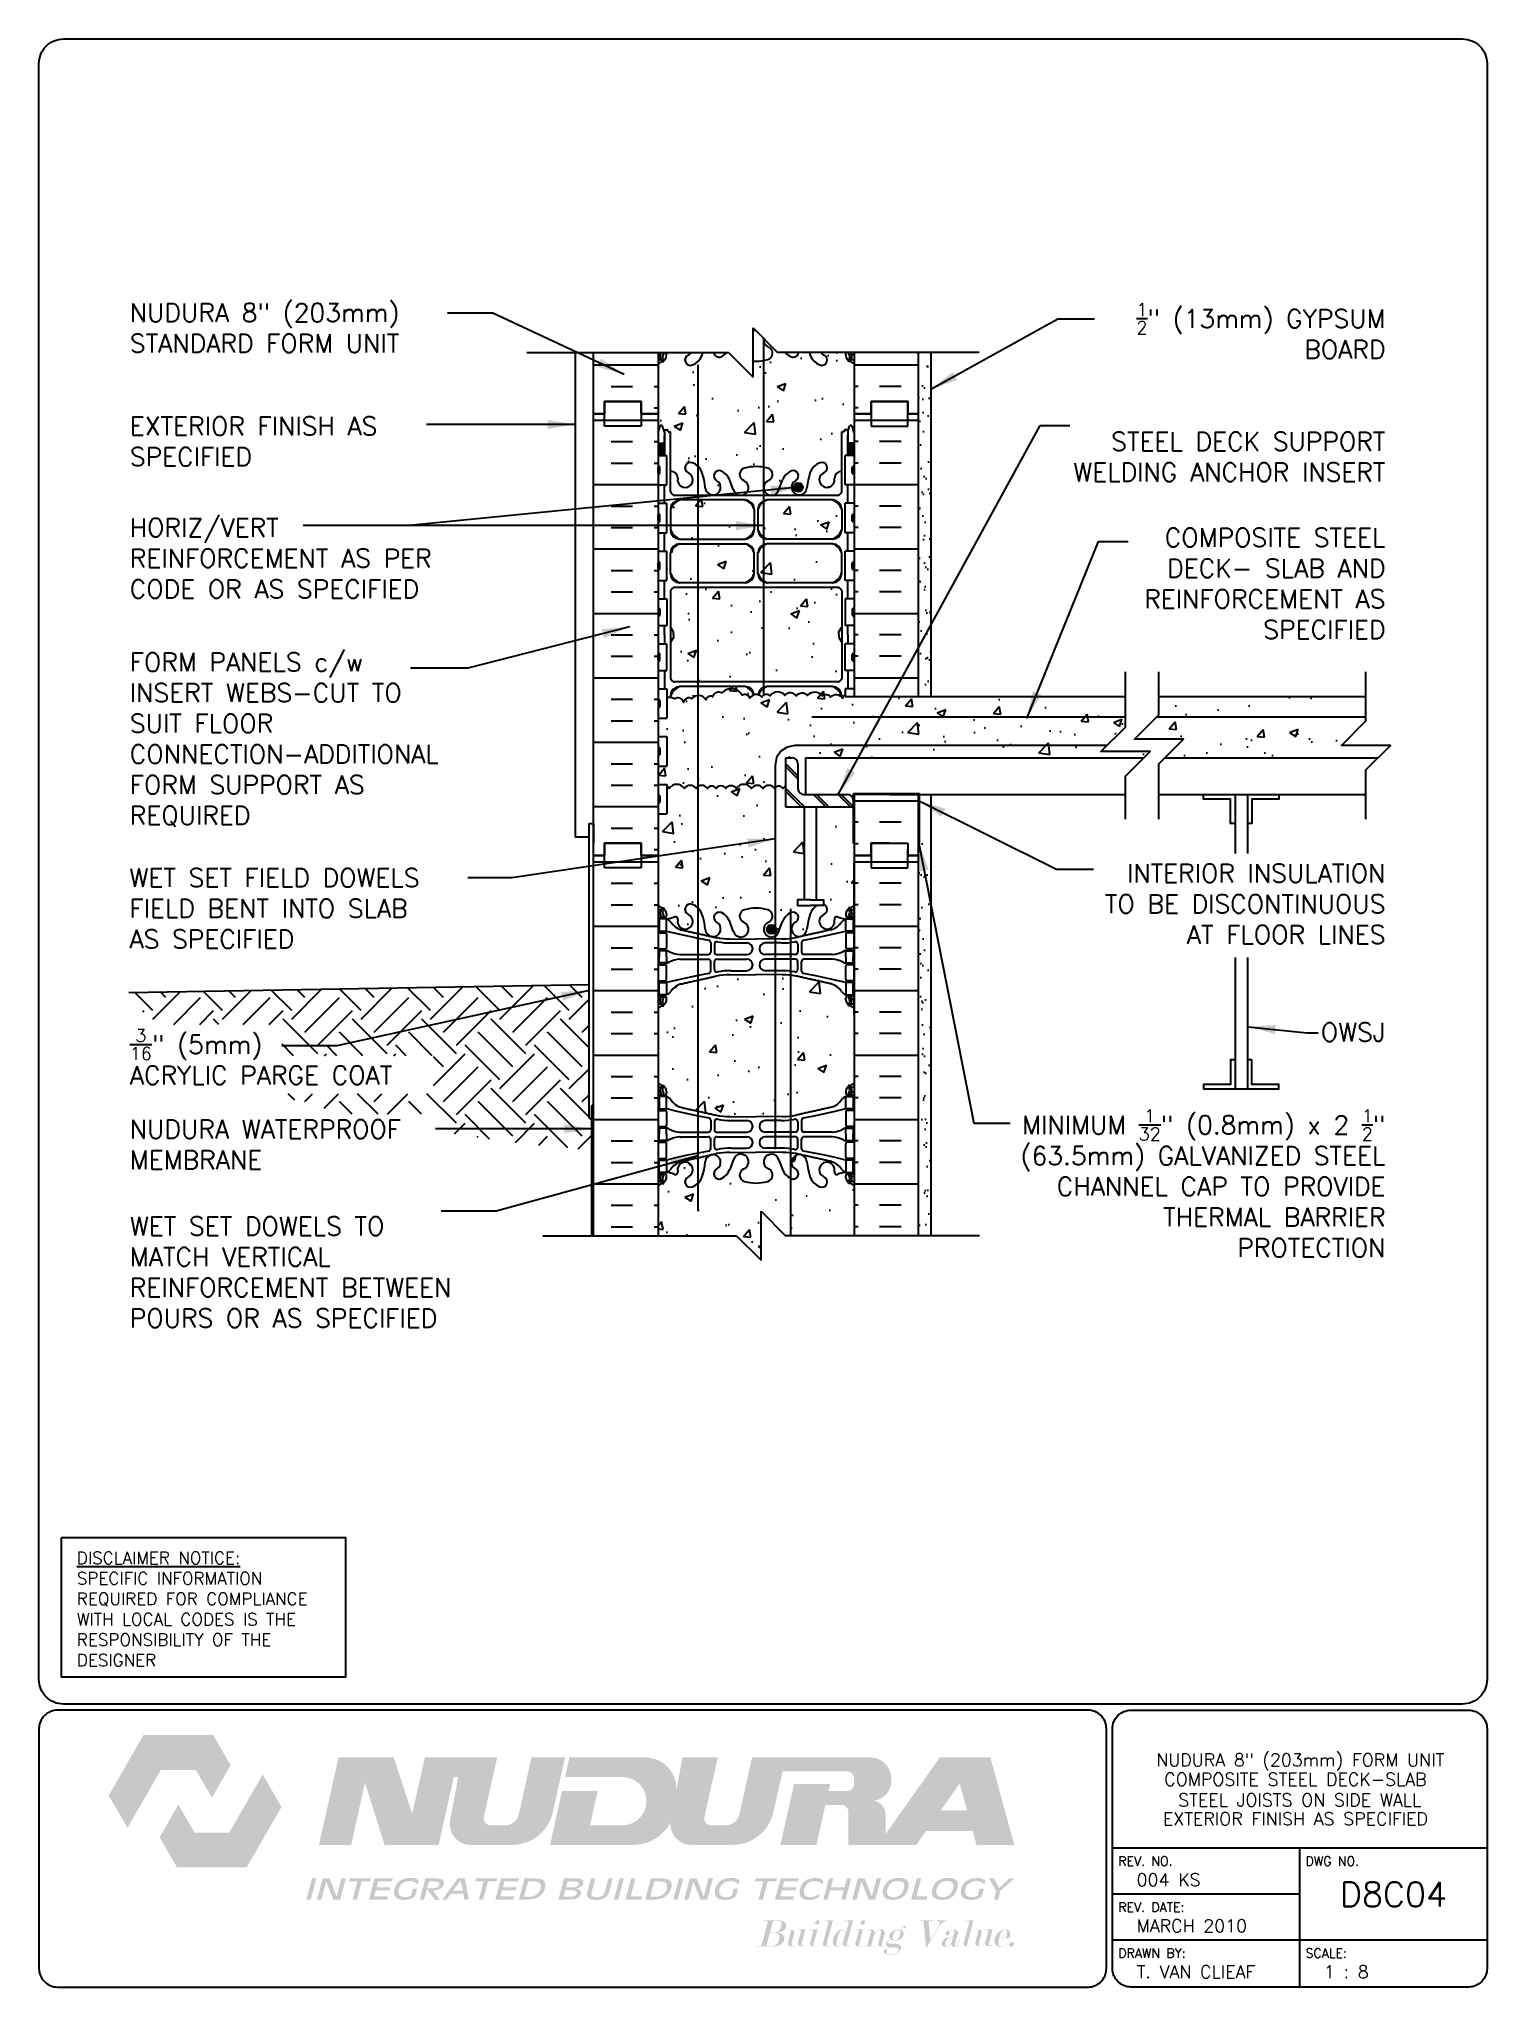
# Paper-space layout 'D8C04' of a CAD drawing. Header units: inches. Extents: x 0.42 to 7.8, y 0.49 to 10.41.
# The model-space entities are those that its viewports show. They can reach past a viewport. Long polylines and large blocks are cut down to what shows.
import ezdxf
from ezdxf.enums import TextEntityAlignment as Align

# ---------------------------------------------------------------- set-up
doc = ezdxf.new("R2010")
doc.units = ezdxf.units.IN
doc.header["$LTSCALE"] = 0.5
doc.header["$MEASUREMENT"] = 0
doc.linetypes.add('DASHED2', pattern=[0.375, 0.25, -0.125])
for name, color, linetype in [('HATCH', 12, 'Continuous'), ('line25', 2, 'Continuous'), ('LINE3', 3, 'Continuous'), ('LINE50', 5, 'Continuous'), ('LINE9', 9, 'Continuous'), ('LOGO', 7, 'Continuous'), ('TBK_LINE65', 3, 'Continuous'), ('TBK_TEXT', 4, 'Continuous'), ('TEXT', 4, 'Continuous'), ('Web_Edge', 9, 'Continuous')]:
    doc.layers.add(name, color=color, linetype=linetype)
doc.styles.add('DIM', font='romans.shx', dxfattribs={"width": 0.7})
doc.styles.add('ROMANS', font='romans.shx', dxfattribs={"height": 0.75})
doc.styles.get("Standard").update_dxf_attribs({"font": 'romans.shx', "height": 0.75})
doc.linetypes.add('STEEL', pattern='A,0.5,-0.2,["X",Standard,S=0.1,R=0,X=-0.1,Y=-0.05],-0.1', length=0.8)
doc.dimstyles.new('ext_12', dxfattribs={"dimscale": 12, "dimtxt": 0.09375, "dimasz": 0.09375, "dimexe": 0.09375, "dimexo": 0.0625, "dimgap": 0.0625, "dimtad": 1, "dimdec": 1, "dimzin": 3, "dimdsep": 46, "dimlunit": 4, "dimtxsty": 'DIM', "dimcen": 0.09, "dimdle": 0.09375, "dimclrt": 4, "dimadec": 0, "dimazin": 0, "dimtfac": 1, "dimtdec": 1, "dimtmove": 2, "dimatfit": 3, "dimfxl": 1, "dimfrac": 2, "dimtolj": 1, "dimtzin": 0, "dimarcsym": 0})
pattern_1 = [(37.5, (204.4338, 11.4884), (-0.0314967, 0.963412), [0, -0.76, 0, -0.85, 0, -0.8125]), (7.5, (204.4338, 11.4884), (0.884888, 1.411073), [0, -0.41, 0, -0.685, 0, -0.2625]), (327.5, (203.8188, 11.4884), (1.557071, 0.0028295), [0, -0.25, 0, -0.9, 0, -1.175]), (317.5, (203.8188, 11.4884), (1.503063, 0.438838), [0, -0.125, 0, -0.59, 0, -0.675])]

psp = doc.layouts.new('D8C04')

# ---------------------------------------------------------------- texts
at = {"layer": 'TBK_TEXT', "color": 7, "style": 'ROMANS'}
for s, p in [('REV. NO.', (5.9215, 1.107)), ('DWG NO.', (6.876, 1.107)), ('REV. DATE:', (5.9215, 0.8726)), ('DRAWN BY:', (5.9215, 0.6382)), ('SCALE:', (6.876, 0.6382))]:
    psp.add_text(s, height=0.04688, dxfattribs=at).set_placement(p)
at = {"layer": 'TEXT', "insert": (0.6134, 2.7065), "char_height": 0.0625, "width": 1.41371, "attachment_point": 1, "style": 'ROMANS'}
psp.add_mtext('{\\Fromans.shx|c1;\\LDISCLAIMER NOTICE:\\l\\PSPECIFIC INFORMATION REQUIRED FOR COMPLIANCE WITH LOCAL CODES IS THE RESPONSIBILITY OF THE DESIGNER}', dxfattribs=at)

msp = doc.modelspace()

# ---------------------------------------------------------------- texts
at = {"layer": 'TEXT', "char_height": 0.75, "style": 'ROMANS'}
for s, insert, width, attachment_point in [('NUDURA 8" (203mm) STANDARD FORM UNIT', (296.596, 168.002), 14.63878, 4), ('\\A1;{\\H0.7x;\\S1/2;}" (13mm) GYPSUM BOARD', (347.799, 167.882), 12.19083, 6), ('EXTERIOR FINISH AS SPECIFIED', (296.596, 163.381), 11.80755, 4), ('\\A1;STEEL DECK SUPPORT WELDING ANCHOR INSERT ', (347.799, 162.75), 13.90931, 6), ('HORIZ/VERT REINFORCEMENT AS PER CODE OR AS SPECIFIED', (296.596, 158.614), 14.5082, 4), ('\\A1;COMPOSITE STEEL DECK- SLAB AND REINFORCEMENT AS SPECIFIED', (347.799, 157.586), 13.90931, 6), ('FORM PANELS c/w INSERT WEBS-CUT TO SUIT FLOOR CONNECTION-ADDITIONAL FORM SUPPORT AS REQUIRED', (296.596, 151.223), 14.34197, 4), ('\\A1;INTERIOR INSULATION TO BE DISCONTINUOUS AT FLOOR LINES', (347.799, 144.526), 13.00001, 6), ('WET SET FIELD DOWELS FIELD BENT INTO SLAB AS SPECIFIED', (296.581, 145.968), 13.80847, 1), ('\\A1;{\\H0.7x;\\S3/16;\\H1.429x;" (5mm)\\PACRYLIC PARGE COAT}', (296.596, 138.297), 15.60412, 4), ('\\A1;OWSJ', (347.799, 139.3), 12.22718, 6), ('\\A1;MINIMUM {\\H0.7x;\\S1/32;}" (0.8mm) x 2 {\\H0.7x;\\S1/2;}" (63.5mm) GALVANIZED STEEL CHANNEL CAP TO PROVIDE THERMAL BARRIER PROTECTION  ', (347.799, 133.145), 16.71576, 6), ('\\A1;{\\H1x;NUDURA WATERPROOF MEMBRANE}', (296.596, 134.722), 14.22818, 4), ('WET SET DOWELS TO MATCH VERTICAL REINFORCEMENT BETWEEN POURS OR AS SPECIFIED', (296.596, 129.519), 14.34197, 4)]:
    msp.add_mtext(s, dxfattribs=dict(at, insert=insert, width=width, attachment_point=attachment_point))

# ---------------------------------------------------------------- blocks, each defined once
blk = doc.blocks.new('TITLEBLOCK-Tag')
at = {"style": 'ROMANS'}
for tag, height, p in [('TITLE_LINE_1', 0.065, (0.927, -0.1328)), ('TITLE_LINE_2', 0.065, (0.9294, -0.2258)), ('CENTRE-LINE-3', 0.065, (0.927, -0.3246)), ('TITLE_LINE_4', 0.065, (0.927, -0.4299)), ('TITLE_LINE_5', 0.065, (0.927, -0.526)), ('DWG', 0.125, (1.4043, -0.9102))]:
    blk.add_attdef(tag, text='', height=height, dxfattribs=at).set_placement(p, align=Align.MIDDLE_CENTER)
for tag, p in [('LATEST_REVISION', (0.0954, -0.8366)), ('REVISION_DATE', (0.0954, -1.071)), ('DRAWN_BY', (0.0954, -1.3053)), ('SCALE', (1.0499, -1.3053))]:
    blk.add_attdef(tag, text='', height=0.065, dxfattribs=at).set_placement(p, align=Align.MIDDLE_LEFT)

# ---------------------------------------------------------------- hatches: boundary and pattern name
at = {"layer": 'HATCH'}
h = msp.add_hatch(dxfattribs=at)
h.set_pattern_fill('AR-CONC', color=256, scale=0.5)
h.set_pattern_definition([(50, (0, 0), (3.5863, -0.31376), [0.375, -4.125]), (355, (0, 0), (-0.693757, 3.76096), [0.3, -3.3]), (100.4514, (0.299, -0.026), (2.892544, 3.4472), [0.3187, -3.50571]), (46.1842, (0, 1), (5.336207, -0.827596), [0.5625, -6.1875]), (96.6356, (0.4447, 0.931), (4.67331, 4.87059), [0.47805, -5.25857]), (351.1842, (0, 1), (4.67331, 4.87059), [0.45, -4.95]), (21, (0.5, 0.75), (2.984535, -2.013094), [0.375, -4.125]), (326, (0.5, 0.75), (1.216577, 3.62575), [0.3, -3.3]), (71.4514, (0.7487, 0.5822), (4.201112, 1.612656), [0.3187, -3.50571]), (37.5, (0, 0), (0.0607993, 1.6644693), [0, -3.26, 0, -3.35, 0, -3.3125]), (7.5, (0, 0), (1.315348, 1.9720586), [0, -1.91, 0, -3.185, 0, -1.2625]), (327.5, (-1.115, 0), (2.669112, -0.1127744), [0, -1.25, 0, -3.9, 0, -5.175]), (317.5, (-1.615, 0), (2.915931, 0.500525), [0, -1.625, 0, -2.59, 0, -3.675])])
h.paths.add_polyline_path([(326.136, 133.036, 0.088416), (325.99, 133.134), (325.9, 133.134), (325.9, 133.175, -0.249069), (325.79, 133.382), (325.79, 133.45, -0.414214), (325.852, 133.512), (325.9, 133.512), (325.9, 133.582), (325.795, 133.582, 0.085348), (325.466, 133.507, -0.669601), (325.333, 133.627, 2.087231), (324.899, 133.402, -1), (324.736, 132.994, -0.21345), (324.343, 133.383, -0.068226), (324.208, 134.011, 1.753171), (323.757, 133.714, -0.940793), (323.553, 133.331, -0.173075), (323.207, 133.698), (323.065, 134.085, 1.612474), (322.633, 133.725, -0.734872), (322.61, 133.214, -0.068475), (322.136, 133.152, -0.068475), (321.662, 133.214, -0.734872), (321.639, 133.725, 1.612474), (321.207, 134.085), (321.065, 133.698, -0.173075), (320.719, 133.331, -0.940793), (320.515, 133.714, 1.753171), (320.064, 134.011, -0.068226), (319.928, 133.383, -0.21345), (319.536, 132.994, -1), (319.373, 133.402, 2.087231), (318.939, 133.627, -0.669601), (318.806, 133.507, 0.085348), (318.477, 133.582), (318.372, 133.582), (318.372, 133.512), (318.419, 133.512, -0.414214), (318.482, 133.45), (318.482, 133.382, -0.249069), (318.372, 133.175), (318.372, 133.134), (318.282, 133.134, 0.088416), (318.136, 133.036), (318.136, 131.002), (321.339, 131.002), (322.339, 130.002), (322.339, 132.002), (323.339, 131.002), (326.136, 131.002)])
edge = h.paths.add_edge_path()
edge.add_arc((325.79, 139.914), 0.5, 46.21089, 66.42182)
edge.add_line((325.99, 140.372), (325.9, 140.372))
edge.add_line((325.9, 140.372), (325.9, 140.414))
edge.add_arc((326.04, 140.621), 0.25, 180, 235.9442, ccw=False)
edge.add_line((325.79, 140.621), (325.79, 140.689))
edge.add_arc((325.852, 140.689), 0.0625, 90, 180, ccw=False)
edge.add_line((325.852, 140.751), (325.9, 140.751))
edge.add_line((325.9, 140.751), (325.9, 140.821))
edge.add_line((325.9, 140.821), (325.795, 140.821))
edge.add_arc((325.917, 141.164), 0.364, 212.04242, 250.33874, ccw=False)
edge.add_arc((324.994, 140.553), 0.743, 34.22802, 73.81071)
edge.add_spline(control_points=[(325.202, 141.267), (323.764, 141.587)], knot_values=[0, 0, 1, 1], degree=1, periodic=0)
edge.add_arc((323.208, 138.656), 2.984, 79.25462, 90.09947)
edge.add_line((323.203, 141.639), (322.136, 141.655))
edge.add_line((322.136, 141.655), (321.069, 141.639))
edge.add_arc((321.064, 138.656), 2.984, 89.90053, 100.74538)
edge.add_spline(control_points=[(320.508, 141.587), (319.07, 141.267)], knot_values=[0, 0, 1, 1], degree=1, periodic=0)
edge.add_arc((319.278, 140.553), 0.743, 106.18929, 145.77198)
edge.add_arc((318.355, 141.164), 0.364, 289.66126, 327.95758, ccw=False)
edge.add_line((318.477, 140.821), (318.372, 140.821))
edge.add_line((318.372, 140.821), (318.372, 140.751))
edge.add_line((318.372, 140.751), (318.419, 140.751))
edge.add_arc((318.419, 140.689), 0.0625, 0, 90, ccw=False)
edge.add_line((318.482, 140.689), (318.482, 140.621))
edge.add_arc((318.232, 140.621), 0.25, 304.0558, 360, ccw=False)
edge.add_line((318.372, 140.414), (318.372, 140.372))
edge.add_line((318.372, 140.372), (318.282, 140.372))
edge.add_arc((318.482, 139.914), 0.5, 113.57818, 133.78911)
edge.add_line((318.136, 140.275), (318.136, 137.229))
edge.add_arc((318.482, 137.59), 0.5, 226.21089, 246.42182)
edge.add_line((318.282, 137.131), (318.372, 137.131))
edge.add_line((318.372, 137.131), (318.372, 137.09))
edge.add_arc((318.232, 136.882), 0.25, 0, 55.9442, ccw=False)
edge.add_line((318.482, 136.882), (318.482, 136.815))
edge.add_arc((318.419, 136.815), 0.0625, -90, 0, ccw=False)
edge.add_line((318.419, 136.752), (318.372, 136.752))
edge.add_line((318.372, 136.752), (318.372, 136.682))
edge.add_line((318.372, 136.682), (318.477, 136.682))
edge.add_arc((318.355, 136.34), 0.364, 32.04242, 70.33874, ccw=False)
edge.add_arc((319.278, 136.951), 0.743, 214.22802, 253.81071)
edge.add_spline(control_points=[(319.07, 136.237), (320.508, 135.917)], knot_values=[0, 0, 1, 1], degree=1, periodic=0)
edge.add_arc((321.064, 138.848), 2.984, 259.25462, 270.09947)
edge.add_line((321.069, 135.864), (322.136, 135.849))
edge.add_line((322.136, 135.849), (323.203, 135.864))
edge.add_arc((323.208, 138.848), 2.984, 269.90053, 280.74538)
edge.add_spline(control_points=[(323.764, 135.917), (325.202, 136.237)], knot_values=[0, 0, 1, 1], degree=1, periodic=0)
edge.add_arc((324.994, 136.951), 0.743, 286.18929, 325.77198)
edge.add_arc((325.917, 136.34), 0.364, 109.66126, 147.95758, ccw=False)
edge.add_line((325.795, 136.682), (325.9, 136.682))
edge.add_line((325.9, 136.682), (325.9, 136.752))
edge.add_line((325.9, 136.752), (325.852, 136.752))
edge.add_arc((325.852, 136.815), 0.0625, 180, 270, ccw=False)
edge.add_line((325.79, 136.815), (325.79, 136.882))
edge.add_arc((326.04, 136.882), 0.25, 124.0558, 180, ccw=False)
edge.add_line((325.9, 137.09), (325.9, 137.131))
edge.add_line((325.9, 137.131), (325.99, 137.131))
edge.add_arc((325.79, 137.59), 0.5, 293.57818, 313.78911)
edge.add_line((326.136, 137.229), (326.136, 140.275))
h.paths.add_polyline_path([(324.105, 148.487), (323.341, 148.487), (323.341, 149.33, 0.108934), (323.239, 149.237, 0.520567), (322.885, 149.237, 0.520567), (322.422, 149.237, 0.520567), (321.95, 149.237, 0.520567), (321.323, 149.237, 0.520567), (320.901, 149.237, 0.520567), (320.502, 149.237, 0.520567), (320.148, 149.237, 0.520567), (319.685, 149.237, 0.520567), (319.213, 149.237, 0.520567), (318.586, 149.237, 0.112865), (318.501, 149.314), (318.501, 148.197), (318.136, 148.197), (318.136, 146.502), (318.136, 144.467, 0.088416), (318.282, 144.37), (318.372, 144.37), (318.372, 144.328, -0.249069), (318.482, 144.121), (318.482, 144.054, -0.414214), (318.419, 143.991), (318.372, 143.991), (318.372, 143.921), (318.477, 143.921, 0.085348), (318.806, 143.997, -0.669601), (318.939, 143.877, 2.087231), (319.373, 144.101, -1), (319.536, 144.51, -0.21345), (319.928, 144.121, -0.069923), (320.065, 143.477, 1.702394), (320.515, 143.789, -0.940793), (320.719, 144.173, -0.173075), (321.065, 143.806), (321.207, 143.419, 1.612474), (321.639, 143.779, -0.734872), (321.662, 144.29, -0.068475), (322.136, 144.352, -0.068475), (322.61, 144.29, -0.734872), (322.633, 143.779, 1.612474), (323.065, 143.419), (323.207, 143.806, -0.173075), (323.553, 144.173, -0.940793), (323.757, 143.789, 1.702394), (324.207, 143.477, -0.069923), (324.343, 144.121, -0.175078), (324.645, 144.468), (324.624, 144.468), (324.355, 144.468), (323.826, 144.468), (323.826, 144.694), (324.105, 144.694)])
h.paths.add_polyline_path([(326.136, 146.987), (326.105, 146.987), (326.105, 148.487), (324.605, 148.487), (324.605, 144.694), (324.883, 144.694), (324.883, 144.515, -0.705124), (324.899, 144.101, 2.087231), (325.333, 143.877, -0.669601), (325.466, 143.997, 0.085348), (325.795, 143.921), (325.9, 143.921), (325.9, 143.991), (325.852, 143.991, -0.414214), (325.79, 144.054), (325.79, 144.121, -0.249069), (325.9, 144.328), (325.9, 144.37), (325.99, 144.37, 0.088416), (326.136, 144.467)])
h.paths.add_polyline_path([(323.341, 150.487), (323.591, 150.487, -0.414214), (323.841, 150.237), (323.841, 149.237, 0.414214), (324.091, 148.987), (324.155, 148.987), (324.155, 150.487), (337.949, 150.487), (338.199, 150.737), (336.199, 150.737), (337.199, 151.737), (337.199, 152.987), (325.771, 152.987), (325.771, 153.044, 0.222996), (325.665, 152.91, 0.520567), (325.175, 152.954, 0.520567), (324.83, 153.003, 0.520567), (324.232, 153.024, 0.513851), (323.771, 153.002, 0.513851), (323.31, 153.024, 0.520567), (322.712, 153.003, 0.520567), (322.367, 152.954, 0.520567), (321.877, 152.91, 0.520567), (321.572, 153.032, 0.132818), (321.386, 153.226, 0.362673), (320.733, 153.127, 0.520567), (320.371, 152.971, 0.520567), (320.09, 152.85, 0.520567), (319.517, 152.89, 0.520567), (319.175, 152.743, 0.520567), (318.816, 152.886, 0.135519), (318.501, 152.945), (318.501, 152.097), (318.136, 152.097), (318.136, 151.347), (318.501, 151.347), (318.501, 150.147), (318.136, 150.147), (318.136, 149.397), (318.501, 149.397), (318.501, 149.314, -0.112865), (318.586, 149.237, -0.520567), (319.213, 149.237, -0.520567), (319.685, 149.237, -0.520567), (320.148, 149.237, -0.520567), (320.502, 149.237, -0.520567), (320.901, 149.237, -0.520567), (321.323, 149.237, -0.520567), (321.95, 149.237, -0.520567), (322.422, 149.237, -0.520567), (322.885, 149.237, -0.520567), (323.239, 149.237, -0.108934), (323.341, 149.33)])
h.paths.add_polyline_path([(347.001, 151.987), (347.001, 152.158), (338.485, 152.158), (337.564, 151.237), (339.564, 151.237), (338.814, 150.487), (347.501, 150.487), (348.001, 150.987), (346.001, 150.987)])
h.paths.add_polyline_path([(347.001, 152.987), (338.564, 152.987), (338.564, 152.237), (338.485, 152.158), (347.001, 152.158)])
h.paths.add_polyline_path([(325.626, 155.19), (325.506, 155.39), (325.506, 155.502), (325.506, 155.614), (325.626, 155.814), (325.626, 157.283, 0.268138), (325.465, 157.431), (318.807, 157.431, 0.268156), (318.646, 157.283), (318.646, 155.814), (318.766, 155.614), (318.766, 155.502), (318.766, 155.39), (318.646, 155.19), (318.646, 153.721, 0.268156), (318.807, 153.573), (325.465, 153.573, 0.268138), (325.626, 153.721)])
h.paths.add_polyline_path([(324.736, 162.51, -1), (324.899, 162.101, 2.087231), (325.333, 161.877, -0.380392), (325.626, 162.172), (325.626, 163.773), (325.726, 163.773), (325.726, 163.803, -0.414214), (325.776, 163.853), (325.902, 163.853), (325.951, 164.003, -0.6), (326.051, 164.003), (326.136, 163.742), (326.136, 164.502), (326.136, 166.536, 0.088416), (325.99, 166.634), (325.9, 166.634), (325.9, 166.675, -0.249069), (325.79, 166.882), (325.79, 166.95, -0.250208), (325.818, 167.002), (325.453, 167.002, -0.150542), (325.396, 167.002), (324.774, 167.002, 0.129405), (324.899, 166.902, -1), (324.736, 166.494, -0.21345), (324.343, 166.883, -0.013246), (324.304, 167.002), (323.859, 167.002, -0.505846), (323.553, 166.831, -0.093829), (323.333, 167.002), (323.011, 167.002), (322.45, 167.562, 0.341833), (322.633, 167.225, -0.734872), (322.61, 166.714, -0.068475), (322.136, 166.652, -0.017829), (322.011, 166.656), (322.011, 166.002), (321.011, 167.002), (320.939, 167.002, -0.093829), (320.719, 166.831, -0.505846), (320.413, 167.002), (319.968, 167.002, -0.013246), (319.928, 166.883, -0.21345), (319.536, 166.494, -1), (319.373, 166.902, 0.129405), (319.498, 167.002), (318.876, 167.002, -0.150542), (318.819, 167.002), (318.454, 167.002, -0.250208), (318.482, 166.95), (318.482, 166.882, -0.249069), (318.372, 166.675), (318.372, 166.634), (318.282, 166.634, 0.088416), (318.136, 166.536), (318.136, 164.502), (318.136, 163.742), (318.221, 164.003, -0.6), (318.321, 164.003), (318.37, 163.853), (318.496, 163.853, -0.414214), (318.546, 163.803), (318.546, 163.773), (318.646, 163.773), (318.646, 162.172, -0.380397), (318.939, 161.877, 2.087231), (319.373, 162.101, -1), (319.536, 162.51, -0.21345), (319.928, 162.121, -0.069923), (320.065, 161.477, 1.702394), (320.515, 161.789, -0.940793), (320.719, 162.173, -0.173075), (321.065, 161.806), (321.207, 161.419, 1.612474), (321.639, 161.779, -0.734872), (321.662, 162.29, -0.068475), (322.136, 162.352, -0.068475), (322.61, 162.29, -0.734872), (322.633, 161.779, 1.612474), (323.065, 161.419), (323.207, 161.806, -0.173075), (323.553, 162.173, -0.940793), (323.757, 161.789, 1.702394), (324.207, 161.477, -0.069923), (324.343, 162.121, -0.21345)])
h.paths.add_polyline_path([(322.06, 160.616, 0.225652), (321.685, 160.991), (319.021, 160.991, 0.225652), (318.646, 160.616), (318.646, 159.775, 0.225652), (319.021, 159.4), (321.685, 159.4, 0.225652), (322.06, 159.775)])
h.paths.add_polyline_path([(322.06, 158.834, 0.225652), (321.685, 159.209), (319.021, 159.209, 0.225652), (318.646, 158.834), (318.646, 157.994, 0.225652), (319.021, 157.619), (321.685, 157.619, 0.225652), (322.06, 157.994)])
h.paths.add_polyline_path([(325.626, 158.834, 0.225652), (325.251, 159.209), (322.587, 159.209, 0.225652), (322.212, 158.834), (322.212, 157.994, 0.225652), (322.587, 157.619), (325.251, 157.619, 0.225652), (325.626, 157.994)])
h.paths.add_polyline_path([(325.626, 160.616, 0.225652), (325.251, 160.991), (322.587, 160.991, 0.225652), (322.212, 160.616), (322.212, 159.775, 0.225652), (322.587, 159.4), (325.251, 159.4, 0.225652), (325.626, 159.775)])
h.paths.add_polyline_path([(321.386, 153.226, -0.132818), (321.572, 153.032, -0.520567), (321.877, 152.91, -0.186847), (322.045, 153.046, 0.209087), (321.685, 153.385), (319.021, 153.385, 0.225652), (318.646, 153.01), (318.646, 152.94, -0.074378), (318.816, 152.886, -0.520567), (319.175, 152.743, -0.520567), (319.517, 152.89, -0.520567), (320.09, 152.85, -0.520567), (320.371, 152.971, -0.520567), (320.733, 153.127, -0.362673)])
h.paths.add_polyline_path([(325.251, 153.385), (322.587, 153.385, 0.208865), (322.227, 153.047, -0.143015), (322.367, 152.954, -0.520567), (322.712, 153.003, -0.520567), (323.31, 153.024, -0.513851), (323.771, 153.002, -0.513851), (324.232, 153.024, -0.520567), (324.83, 153.003, -0.520567), (325.175, 152.954, -0.451888), (325.626, 152.964), (325.626, 153.01, 0.225652)])
h = msp.add_hatch(dxfattribs=at)
h.set_pattern_fill('AR-CONC', color=256, scale=0.5, style=0)
h.set_pattern_definition([(310, (77.883, 313.0637), (3.5863, 0.31376), [0.375, -4.125]), (5, (77.883, 313.0637), (-0.693757, -3.76096), [0.3, -3.3]), (259.5486, (78.182, 313.09), (2.892547, -3.447198), [0.3187, -3.50571]), (313.8158, (77.883, 312.0637), (5.336205, 0.827595), [0.5625, -6.1875]), (263.3644, (78.3277, 312.1327), (4.67331, -4.87059), [0.47805, -5.25856]), (8.8158, (77.883, 312.064), (4.67331, -4.87059), [0.45, -4.95]), (339, (78.383, 312.3137), (2.984535, 2.013094), [0.375, -4.125]), (34, (78.383, 312.3137), (1.216577, -3.62575), [0.3, -3.3]), (288.5486, (78.6317, 312.4815), (4.201113, -1.612652), [0.3187, -3.50571]), (322.5, (77.883, 313.0637), (0.060799, -1.664469), [0, -3.26, 0, -3.35, 0, -3.3125]), (352.5, (77.883, 313.0637), (1.315348, -1.972059), [0, -1.91, 0, -3.185, 0, -1.2625]), (32.5, (76.768, 313.0637), (2.669112, 0.1127744), [0, -1.25, 0, -3.9, 0, -5.175]), (42.5, (76.268, 313.0637), (2.91593, -0.500525), [0, -1.625, 0, -2.59, 0, -3.675])])
h.paths.add_polyline_path([(323.372, 166.469, -0.047762), (323.346, 166.499, -0.520567), (323.136, 166.499, -0.520567), (322.926, 166.499, -0.520567), (322.586, 166.499, -0.520567), (322.144, 166.499, -0.012139), (322.136, 166.489), (322.136, 166.652, 0.068475), (322.61, 166.714, 0.734872), (322.633, 167.225, -1.612474), (323.065, 167.585), (323.207, 167.198, 0.097022), (323.372, 166.961)])
h = msp.add_hatch(dxfattribs=at)
h.set_pattern_fill('INSUL', color=256, scale=7, style=0)
h.set_pattern_definition([(0, (-2608.0256, -232.5076), (0, 2.625), []), (0, (-2608.0256, -231.6326), (0, 2.625), [0.875, -0.875]), (0, (-2608.0256, -230.7576), (0, 2.625), [0.875, -0.875])])
h.paths.add_polyline_path([(318.136, 167.002), (315.511, 167.002), (315.511, 164.502), (315.948, 164.502), (315.948, 165.002), (317.448, 165.002), (317.448, 164.502), (318.136, 164.502)])
h = msp.add_hatch(dxfattribs=at)
h.set_pattern_fill('INSUL', color=256, scale=7, style=0)
h.set_pattern_definition([(180, (3252.2976, -232.5076), (0, 2.625), []), (180, (3252.2976, -231.6326), (0, 2.625), [0.875, -0.875]), (180, (3252.2976, -230.7576), (0, 2.625), [0.875, -0.875])])
h.paths.add_polyline_path([(328.761, 167.002), (326.136, 167.002), (326.136, 164.502), (326.823, 164.502), (326.823, 165.002), (328.323, 165.002), (328.323, 164.502), (328.761, 164.502)])
h = msp.add_hatch(dxfattribs=at)
h.set_pattern_fill('AR-SAND', color=256, scale=0.5, style=0)
h.set_pattern_definition(pattern_1)
h.paths.add_polyline_path([(329.261, 157.677), (328.761, 157.493), (328.761, 152.987), (329.261, 153.002)])
h.paths.add_polyline_path([(329.261, 167.002), (328.761, 167.002), (328.761, 158.002), (328.761, 157.493), (329.261, 157.677)])
h = msp.add_hatch(dxfattribs=at)
h.set_pattern_fill('INSUL', color=256, scale=7, style=0)
h.set_pattern_definition([(0, (-2608.0256, -250.5076), (0, 2.625), []), (0, (-2608.0256, -249.6326), (0, 2.625), [0.875, -0.875]), (0, (-2608.0256, -248.7576), (0, 2.625), [0.875, -0.875])])
h.paths.add_polyline_path([(315.511, 146.502), (315.948, 146.502), (315.948, 147.002), (317.448, 147.002), (317.448, 146.502), (318.136, 146.502), (318.136, 164.502), (317.448, 164.502), (317.448, 165.002), (315.948, 165.002), (315.948, 164.502), (315.511, 164.502)])
h = msp.add_hatch(dxfattribs=at)
h.set_pattern_fill('INSUL', color=256, scale=7, style=0)
h.set_pattern_definition([(180, (3252.2976, -250.5076), (0, 2.625), []), (180, (3252.2976, -249.6326), (0, 2.625), [0.875, -0.875]), (180, (3252.2976, -248.7576), (0, 2.625), [0.875, -0.875])])
h.paths.add_polyline_path([(326.136, 152.987), (328.761, 152.987), (328.761, 164.502), (328.323, 164.502), (328.323, 165.002), (326.823, 165.002), (326.823, 164.502), (326.136, 164.502)])
h = msp.add_hatch(dxfattribs=at)
h.set_pattern_fill('INSUL', color=256, scale=7, style=0)
h.set_pattern_definition([(180, (3252.2976, -250.27), (0, 2.625), []), (180, (3252.2976, -249.395), (0, 2.625), [0.875, -0.875]), (180, (3252.2976, -248.52), (0, 2.625), [0.875, -0.875])])
h.paths.add_polyline_path([(328.761, 149), (326.136, 149), (326.136, 146.739), (326.823, 146.739), (326.823, 147.239), (328.323, 147.239), (328.323, 146.739), (328.761, 146.739)])
h = msp.add_hatch(dxfattribs=at)
h.set_pattern_fill('INSUL', color=256, scale=7, style=0)
h.set_pattern_definition([(0, (-2608.0256, -268.5076), (0, 2.625), []), (0, (-2608.0256, -267.6326), (0, 2.625), [0.875, -0.875]), (0, (-2608.0256, -266.7576), (0, 2.625), [0.875, -0.875])])
h.paths.add_polyline_path([(315.511, 131.002), (318.136, 131.002), (318.136, 146.502), (317.448, 146.502), (317.448, 147.002), (315.948, 147.002), (315.948, 146.502), (315.511, 146.502)])
h = msp.add_hatch(dxfattribs=at)
h.set_pattern_fill('INSUL', color=256, scale=7, style=0)
h.set_pattern_definition([(180, (3252.2976, -268.5076), (0, 2.625), []), (180, (3252.2976, -267.6326), (0, 2.625), [0.875, -0.875]), (180, (3252.2976, -266.7576), (0, 2.625), [0.875, -0.875])])
h.paths.add_polyline_path([(326.136, 131.002), (328.761, 131.002), (328.761, 146.502), (328.323, 146.502), (328.323, 147.002), (326.823, 147.002), (326.823, 146.502), (326.136, 146.502)])
h = msp.add_hatch(dxfattribs=at)
h.set_pattern_fill('AR-SAND', color=256, scale=0.5, style=0)
h.set_pattern_definition(pattern_1)
h.paths.add_polyline_path([(329.261, 147.002), (328.761, 147.002), (328.761, 140.002), (328.761, 131.002), (329.261, 131.002)])
h = msp.add_hatch(dxfattribs=at)
h.set_pattern_fill('EARTH', color=256, scale=8, angle=45, style=0)
h.set_pattern_definition([(45, (202.4338, 11.4884), (2e-16, 2.828427), [2, -2]), (45, (201.9035, 12.0188), (2e-16, 2.828427), [2, -2]), (45, (201.3732, 12.549), (2e-16, 2.828427), [2, -2]), (135, (201.3732, 12.9026), (-2.828427, 4e-16), [2, -2]), (135, (201.9035, 13.433), (-2.828427, 4e-16), [2, -2]), (135, (202.4338, 13.9633), (-2.828427, 4e-16), [2, -2])])
h.paths.add_polyline_path([(305.562, 135.955), (309.341, 135.955), (309.341, 135.236), (310.002, 135.128), (311.34, 134.933), (312.716, 134.759), (314.112, 134.61), (315.511, 134.492), (315.511, 135.801), (315.323, 135.801), (315.323, 141.242), (296.555, 140.915), (296.623, 140.791), (296.856, 140.448), (297.091, 140.163), (297.33, 139.925), (297.573, 139.717), (297.702, 139.618), (302.803, 139.618), (302.803, 138.342), (308.98, 138.342), (308.98, 136.788), (302.485, 136.788), (303, 136.618), (303.688, 136.416), (304.474, 136.209), (305.37, 135.996)])
h = msp.add_hatch(dxfattribs=at)
h.set_pattern_fill('AR-CONC', color=256, scale=0.5, style=0)
h.set_pattern_definition([(50, (318.02, 106.7246), (3.5863, -0.31376), [0.375, -4.125]), (355, (318.02, 106.7246), (-0.69376, 3.76096), [0.3, -3.3]), (100.451, (318.3188, 106.6984), (2.89255, 3.4472), [0.3187, -3.5057]), (46.184, (318.02, 107.7246), (5.3362, -0.8276), [0.5625, -6.1875]), (96.636, (318.4646, 107.6556), (4.6733, 4.8706), [0.47805, -5.2586]), (351.184, (318.02, 107.7246), (4.6733, 4.8706), [0.45, -4.95]), (21, (318.52, 107.4746), (2.98454, -2.0131), [0.375, -4.125]), (326, (318.52, 107.4746), (1.2166, 3.62575), [0.3, -3.3]), (71.451, (318.7686, 107.3068), (4.2011, 1.61265), [0.3187, -3.5057]), (37.5, (318.0199, 106.7246), (0.0608, 1.66447), [0, -3.26, 0, -3.35, 0, -3.3125]), (7.5, (318.0199, 106.7246), (1.31535, 1.97206), [0, -1.91, 0, -3.185, 0, -1.2625]), (327.5, (316.9049, 106.7246), (2.66911, -0.112774), [0, -1.25, 0, -3.9, 0, -5.175]), (317.5, (316.405, 106.7246), (2.91593, 0.50052), [0, -1.625, 0, -2.59, 0, -3.675])])
h.paths.add_polyline_path([(319.03, 135.038, 0.101659), (318.581, 134.911, -0.124673), (318.477, 134.882), (318.372, 134.882), (318.372, 134.812), (318.419, 134.812, -0.414214), (318.482, 134.75), (318.482, 134.215, -0.414214), (318.419, 134.152), (318.372, 134.152), (318.372, 134.082), (318.477, 134.082, -0.011655), (319.762, 134.37), (319.762, 135.037)])
h = msp.add_hatch(dxfattribs=at)
h.set_pattern_fill('AR-CONC', color=256, scale=0.5, style=0)
h.set_pattern_definition([(310, (77.883, 279.5637), (3.5863, 0.31376), [0.375, -4.125]), (5, (77.883, 279.5637), (-0.693757, -3.76096), [0.3, -3.3]), (259.5486, (78.182, 279.59), (2.892547, -3.447198), [0.3187, -3.50571]), (313.8158, (77.883, 278.5637), (5.336205, 0.827595), [0.5625, -6.1875]), (263.3644, (78.3277, 278.6327), (4.67331, -4.87059), [0.47805, -5.25856]), (8.8158, (77.883, 278.564), (4.67331, -4.87059), [0.45, -4.95]), (339, (78.383, 278.8137), (2.984535, 2.013094), [0.375, -4.125]), (34, (78.383, 278.8137), (1.216577, -3.62575), [0.3, -3.3]), (288.5486, (78.6317, 278.9815), (4.201113, -1.612652), [0.3187, -3.50571]), (322.5, (77.883, 279.5637), (0.060799, -1.664469), [0, -3.26, 0, -3.35, 0, -3.3125]), (352.5, (77.883, 279.5637), (1.315348, -1.972059), [0, -1.91, 0, -3.185, 0, -1.2625]), (32.5, (76.768, 279.5637), (2.669112, 0.1127744), [0, -1.25, 0, -3.9, 0, -5.175]), (42.5, (76.268, 279.5637), (2.91593, -0.500525), [0, -1.625, 0, -2.59, 0, -3.675])])
h.paths.add_polyline_path([(319.405, 132.984, -0.47015), (319.215, 132.999, -0.520567), (318.99, 132.999, -0.520567), (318.563, 132.999, -0.505235), (318.136, 132.989), (318.136, 133.036, -0.088416), (318.282, 133.134), (318.372, 133.134), (318.372, 133.175, 0.249069), (318.482, 133.382), (318.482, 133.45, 0.414214), (318.419, 133.512), (318.372, 133.512), (318.372, 133.582), (318.477, 133.582, -0.087457), (318.814, 133.504, 0.638777), (318.939, 133.627, -2.087231), (319.373, 133.402, 0.73446)])
at = {"layer": 'LINE3'}
for points in [[(323.667, 161.508, 1), (324.042, 161.508, 1)], [(322.947, 143.492, 1), (322.572, 143.492, 1)]]:
    msp.add_hatch(color=256, dxfattribs=at).paths.add_polyline_path(points)

# ---------------------------------------------------------------- linework, layer by layer
for p, q in [((315.323, 147.801), (315.323, 147.801)), ((315.511, 147.801), (315.511, 147.002))]:
    msp.add_line(p, q)
at = {"layer": 'HATCH'}
for p, q in [((323.341, 150.251), (323.841, 149.751)), ((323.341, 150.126), (323.841, 149.626)), ((323.341, 149.251), (324.105, 148.487)), ((323.341, 149.126), (323.98, 148.487)), ((324.48, 148.987), (324.98, 148.487)), ((324.605, 148.987), (325.105, 148.487)), ((325.48, 148.987), (325.98, 148.487)), ((325.605, 148.987), (326.105, 148.487))]:
    msp.add_line(p, q, dxfattribs=at)
for points in [[(321.386, 153.226, 0.362673), (320.733, 153.127, 0.520567), (320.371, 152.971, 0.520567), (320.09, 152.85, 0.520567), (319.517, 152.89, 0.520567), (319.175, 152.743, 0.520567), (318.816, 152.886, 0.135519), (318.501, 152.945, 0.104331)], [(323.771, 153.002, 0.513851), (323.31, 153.024, 0.520567), (322.712, 153.003, 0.520567), (322.367, 152.954, 0.520567), (321.877, 152.91, 0.520567), (321.572, 153.032, 0.132818), (321.386, 153.226, 0.132818)], [(323.771, 153.002, -0.513851), (324.232, 153.024, -0.520567), (324.83, 153.003, -0.520567), (325.175, 152.954, -0.520567), (325.665, 152.91, -0.222996), (325.771, 153.044, -0.222996)], [(320.603, 149.33, 0.108934), (320.502, 149.237, 0.520567), (320.148, 149.237, 0.520567), (319.685, 149.237, 0.520567), (319.213, 149.237, 0.520567), (318.586, 149.237, 0.112865), (318.501, 149.314, 0.112865)], [(323.341, 149.33, 0.108934), (323.239, 149.237, 0.520567), (322.885, 149.237, 0.520567), (322.422, 149.237, 0.520567), (321.95, 149.237, 0.520567), (321.323, 149.237, 0.520567), (320.901, 149.237, 0.520567), (320.502, 149.237)]]:
    msp.add_lwpolyline(points, format="xyb", dxfattribs=at)
at = {"layer": 'line25'}
for p, q in [((318.136, 167.002), (318.136, 164.502)), ((326.136, 167.002), (326.136, 164.502)), ((318.136, 164.502), (318.136, 146.502)), ((326.136, 164.502), (326.136, 153.002)), ((326.136, 164.502), (326.136, 152.987)), ((318.136, 162.807), (318.501, 162.807)), ((318.501, 161.607), (318.501, 162.807)), ((326.136, 162.807), (325.771, 162.807)), ((325.771, 161.607), (325.771, 162.807)), ((318.136, 161.607), (318.501, 161.607)), ((326.136, 161.607), (325.771, 161.607)), ((318.136, 160.857), (318.501, 160.857)), ((318.501, 159.657), (318.501, 160.857)), ((326.136, 160.857), (325.771, 160.857)), ((325.771, 159.657), (325.771, 160.857)), ((318.136, 159.657), (318.501, 159.657)), ((326.136, 159.657), (325.771, 159.657)), ((318.136, 158.907), (318.501, 158.907)), ((318.501, 157.707), (318.501, 158.907)), ((326.136, 158.907), (325.771, 158.907)), ((325.771, 157.707), (325.771, 158.907)), ((318.136, 157.707), (318.501, 157.707)), ((326.136, 157.707), (325.771, 157.707)), ((318.136, 156.957), (318.501, 156.957)), ((318.501, 156.957), (318.501, 155.877)), ((326.136, 156.957), (325.771, 156.957)), ((325.771, 156.957), (325.771, 155.877)), ((318.136, 155.877), (318.501, 155.877)), ((326.136, 155.877), (325.771, 155.877)), ((318.136, 155.127), (318.501, 155.127)), ((318.501, 154.047), (318.501, 155.127)), ((326.136, 155.127), (325.771, 155.127)), ((325.771, 154.047), (325.771, 155.127)), ((318.136, 154.047), (318.501, 154.047)), ((326.136, 154.047), (325.771, 154.047)), ((318.136, 153.297), (318.501, 153.297)), ((318.501, 153.297), (318.501, 152.097)), ((326.136, 153.297), (325.771, 153.297)), ((325.771, 153.297), (325.771, 152.987)), ((325.771, 152.987), (337.199, 152.987)), ((338.564, 152.987), (347.001, 152.987)), ((318.136, 152.097), (318.501, 152.097)), ((318.136, 151.347), (318.501, 151.347)), ((318.501, 151.347), (318.501, 150.147)), ((318.136, 150.147), (318.501, 150.147)), ((323.341, 150.487), (323.341, 148.487)), ((323.341, 150.487), (323.591, 150.487)), ((323.841, 150.237), (323.841, 149.237)), ((318.136, 149.397), (318.501, 149.397)), ((318.501, 149.397), (318.501, 148.197)), ((323.341, 148.487), (326.105, 148.487)), ((324.091, 148.987), (325.855, 148.987)), ((324.105, 144.694), (324.105, 148.487)), ((324.605, 144.694), (324.605, 148.487)), ((328.792, 149.018), (326.105, 149.018)), ((326.105, 146.987), (326.105, 149.018)), ((326.105, 148.487), (326.105, 148.737)), ((328.761, 148.987), (326.136, 148.987)), ((326.136, 148.987), (326.136, 146.987)), ((326.136, 148.749), (326.136, 131.002)), ((328.761, 148.987), (328.761, 146.987)), ((328.792, 146.987), (328.792, 149.018)), ((318.136, 148.197), (318.501, 148.197)), ((326.136, 146.987), (326.105, 146.987)), ((328.761, 146.987), (328.792, 146.987)), ((318.136, 146.502), (318.136, 131.002)), ((326.136, 140.002), (326.136, 146.221))]:
    msp.add_line(p, q, dxfattribs=at)
at = {"layer": 'line25', "color": 192}
for p, q in [((327.573, 148.987), (337.199, 148.987)), ((338.564, 148.987), (347.001, 148.987))]:
    msp.add_line(p, q, dxfattribs=at)
at = {"layer": 'line25'}
for points in [[(324.355, 144.694), (323.826, 144.694), (323.826, 144.468), (324.355, 144.468)], [(324.355, 144.694), (324.883, 144.694), (324.883, 144.468), (324.624, 144.468)], [(324.624, 144.468), (324.355, 144.468)]]:
    msp.add_lwpolyline(points, dxfattribs=at)
for centre, start, end in [((323.591, 150.237), 0, 90), ((324.091, 149.237), 180, 270), ((325.855, 148.737), 0, 90)]:
    msp.add_arc(centre, 0.25, start, end, dxfattribs=at)
at = {"layer": 'LINE3'}
for p, q in [((322.438, 167.575), (322.438, 153.034)), ((319.762, 166.502), (319.762, 132.002)), ((335.984, 150.987), (323.72, 150.987)), ((336.449, 150.987), (324.184, 150.987)), ((322.908, 150.174), (322.908, 134.528)), ((323.545, 144.325), (323.545, 131.002))]:
    msp.add_line(p, q, dxfattribs=at)
for centre in [(323.854, 161.508), (322.76, 143.492)]:
    msp.add_circle(centre, 0.188, dxfattribs=at)
msp.add_arc((323.72, 150.174), 0.812, 90, 180, dxfattribs=at)
at = {"layer": 'LINE50'}
for p, q in [((315.511, 164.502), (315.511, 167.002)), ((328.761, 164.502), (328.761, 167.002)), ((315.511, 146.502), (315.511, 164.502)), ((328.761, 152.987), (328.761, 164.502)), ((328.761, 140.002), (328.761, 148.987)), ((328.761, 148.706), (328.761, 148.749)), ((326.823, 146.502), (326.823, 147.002)), ((326.823, 147.002), (328.323, 147.002)), ((328.323, 147.002), (328.323, 146.502)), ((315.511, 131.002), (315.511, 146.502)), ((326.136, 146.502), (326.823, 146.502)), ((328.323, 146.502), (328.761, 146.502)), ((328.761, 131.002), (328.761, 146.502)), ((296.555, 140.915), (315.323, 141.242))]:
    msp.add_line(p, q, dxfattribs=at)
for points in [[(315.511, 164.502), (315.948, 164.502), (315.948, 165.002), (317.448, 165.002), (317.448, 164.502), (318.136, 164.502)], [(318.136, 164.502), (317.448, 164.502), (317.448, 165.002), (315.948, 165.002), (315.948, 164.502), (315.511, 164.502)], [(328.761, 164.502), (328.323, 164.502), (328.323, 165.002), (326.823, 165.002), (326.823, 164.502), (326.136, 164.502)], [(326.136, 164.502), (326.823, 164.502), (326.823, 165.002), (328.323, 165.002), (328.323, 164.502), (328.761, 164.502)], [(315.511, 146.502), (315.948, 146.502), (315.948, 147.002), (317.448, 147.002), (317.448, 146.502), (318.136, 146.502)], [(318.136, 146.502), (317.448, 146.502), (317.448, 147.002), (315.948, 147.002), (315.948, 146.502), (315.511, 146.502)], [(327.573, 147.002), (326.823, 147.002), (326.823, 146.502), (326.136, 146.502)], [(328.761, 146.502), (328.323, 146.502), (328.323, 146.764)]]:
    msp.add_lwpolyline(points, dxfattribs=at)
at = {"layer": 'LINE9'}
for p, q in [((322.011, 166.002), (322.011, 168.002)), ((322.011, 168.002), (323.011, 167.002)), ((312.789, 167.002), (321.011, 167.002)), ((314.761, 167.002), (314.761, 147.242)), ((321.011, 167.002), (322.011, 166.002)), ((331.233, 167.002), (323.011, 167.002)), ((329.261, 167.002), (329.261, 153.002)), ((318.136, 162.097), (318.136, 162.317)), ((318.136, 162.262), (318.136, 162.262)), ((318.136, 162.152), (318.136, 162.152)), ((318.176, 162.357), (318.176, 162.357)), ((318.176, 162.057), (318.176, 162.057)), ((318.216, 162.097), (318.216, 162.317)), ((326.056, 162.097), (326.056, 162.317)), ((326.096, 162.357), (326.096, 162.357)), ((326.096, 162.057), (326.096, 162.057)), ((326.136, 162.097), (326.136, 162.317)), ((326.136, 162.262), (326.136, 162.262)), ((326.136, 162.152), (326.136, 162.152)), ((318.176, 160.407), (318.176, 160.407)), ((326.096, 160.407), (326.096, 160.407)), ((318.136, 160.147), (318.136, 160.367)), ((318.136, 160.312), (318.136, 160.312)), ((318.136, 160.202), (318.136, 160.202)), ((318.176, 160.107), (318.176, 160.107)), ((318.216, 160.147), (318.216, 160.367)), ((326.056, 160.147), (326.056, 160.367)), ((326.096, 160.107), (326.096, 160.107)), ((326.136, 160.147), (326.136, 160.367)), ((326.136, 160.312), (326.136, 160.312)), ((326.136, 160.202), (326.136, 160.202)), ((318.136, 158.197), (318.136, 158.417)), ((318.136, 158.362), (318.136, 158.362)), ((318.136, 158.252), (318.136, 158.252)), ((318.176, 158.457), (318.176, 158.457)), ((318.176, 158.157), (318.176, 158.157)), ((318.216, 158.197), (318.216, 158.417)), ((326.056, 158.197), (326.056, 158.417)), ((326.096, 158.457), (326.096, 158.457)), ((326.096, 158.157), (326.096, 158.157)), ((326.136, 158.197), (326.136, 158.417)), ((326.136, 158.362), (326.136, 158.362)), ((326.136, 158.252), (326.136, 158.252)), ((318.136, 156.527), (318.136, 156.307)), ((318.136, 156.472), (318.136, 156.472)), ((318.176, 156.567), (318.176, 156.567)), ((318.216, 156.527), (318.216, 156.307)), ((326.056, 156.527), (326.056, 156.307)), ((326.096, 156.567), (326.096, 156.567)), ((326.136, 156.527), (326.136, 156.307)), ((326.136, 156.472), (326.136, 156.472)), ((318.136, 156.362), (318.136, 156.362)), ((318.176, 156.267), (318.176, 156.267)), ((326.096, 156.267), (326.096, 156.267)), ((326.136, 156.362), (326.136, 156.362)), ((318.136, 154.477), (318.136, 154.697)), ((318.136, 154.642), (318.136, 154.642)), ((318.136, 154.532), (318.136, 154.532)), ((318.176, 154.737), (318.176, 154.737)), ((318.176, 154.437), (318.176, 154.437)), ((318.216, 154.477), (318.216, 154.697)), ((326.056, 154.477), (326.056, 154.697)), ((326.096, 154.737), (326.096, 154.737)), ((326.096, 154.437), (326.096, 154.437)), ((326.136, 154.477), (326.136, 154.697)), ((326.136, 154.642), (326.136, 154.642)), ((326.136, 154.532), (326.136, 154.532)), ((318.136, 152.807), (318.136, 152.587)), ((318.136, 152.752), (318.136, 152.752)), ((318.136, 152.642), (318.136, 152.642)), ((318.176, 152.847), (318.176, 152.847)), ((318.176, 152.547), (318.176, 152.547)), ((318.216, 152.807), (318.216, 152.587)), ((318.136, 150.857), (318.136, 150.637)), ((318.136, 150.802), (318.136, 150.802)), ((318.136, 150.692), (318.136, 150.692)), ((318.176, 150.597), (318.176, 150.597)), ((318.216, 150.857), (318.216, 150.637)), ((324.155, 150.487), (337.949, 150.487)), ((324.155, 150.487), (324.155, 148.987)), ((338.814, 150.487), (347.501, 150.487)), ((318.136, 148.907), (318.136, 148.687)), ((318.136, 148.852), (318.136, 148.852)), ((318.136, 148.742), (318.136, 148.742)), ((318.176, 148.947), (318.176, 148.947)), ((318.176, 148.647), (318.176, 148.647)), ((318.216, 148.907), (318.216, 148.687)), ((328.761, 148.749), (328.761, 148.987)), ((329.261, 148.987), (329.261, 131.002)), ((341.668, 148.987), (341.668, 146.584)), ((342.168, 148.987), (342.168, 146.584)), ((315.323, 135.801), (315.323, 147.801)), ((315.323, 147.801), (315.511, 147.801)), ((315.323, 147.242), (314.761, 147.242)), ((341.668, 142.339), (341.668, 136.987)), ((342.168, 142.339), (342.168, 136.987)), ((315.323, 135.801), (315.511, 135.801)), ((322.339, 130.002), (322.339, 132.002)), ((322.339, 132.002), (323.339, 131.002)), ((313.439, 131.002), (321.339, 131.002)), ((321.339, 131.002), (322.339, 130.002)), ((331.239, 131.002), (323.339, 131.002))]:
    msp.add_line(p, q, dxfattribs=at)
at = {"layer": 'LINE9', "linetype": 'STEEL'}
for p, q in [((324.413, 152.158), (337.199, 152.158)), ((338.485, 152.158), (347.001, 152.158))]:
    msp.add_line(p, q, dxfattribs=at)
at = {"layer": 'LINE9', "linetype": 'DASHED2'}
for q in [(315.511, 136.377), (315.417, 131.002)]:
    msp.add_line((315.417, 136.283), q, dxfattribs=at)
at = {"layer": 'LINE9', "linetype": 'DASHED2', "ltscale": 0.15}
for points in [[(317.448, 164.502), (317.448, 164.502), (317.448, 164.002), (315.948, 164.002), (315.948, 164.502), (315.948, 164.502)], [(317.448, 164.502), (317.448, 164.502), (317.448, 164.002), (315.948, 164.002), (315.948, 164.502), (315.948, 164.502)], [(326.823, 164.502), (326.823, 164.502), (326.823, 164.002), (328.323, 164.002), (328.323, 164.502), (328.323, 164.502)], [(326.823, 164.502), (326.823, 164.502), (326.823, 164.002), (328.323, 164.002), (328.323, 164.502), (328.323, 164.502)], [(317.448, 146.502), (317.448, 146.502), (317.448, 146.002), (315.948, 146.002), (315.948, 146.502), (315.948, 146.502)], [(317.448, 146.502), (317.448, 146.502), (317.448, 146.002), (315.948, 146.002), (315.948, 146.502), (315.948, 146.502)], [(326.823, 146.502), (326.823, 146.502), (326.823, 146.002), (328.323, 146.002), (328.323, 146.502), (328.323, 146.502)], [(326.823, 146.502), (326.823, 146.502), (326.823, 146.002), (328.323, 146.002), (328.323, 146.502), (328.323, 146.502)]]:
    msp.add_lwpolyline(points, dxfattribs=at)
at = {"layer": 'LINE9'}
for points in [[(337.199, 147.987), (337.199, 149.737), (338.199, 150.737), (336.199, 150.737), (337.199, 151.737), (337.199, 153.987)], [(338.564, 147.987), (338.564, 150.237), (339.564, 151.237), (337.564, 151.237), (338.564, 152.237), (338.564, 153.987)], [(347.001, 147.987), (347.001, 149.987), (348.001, 150.987), (346.001, 150.987), (347.001, 151.987), (347.001, 153.987)], [(341.668, 147.799), (341.48, 147.799), (341.48, 148.799), (340.378, 148.799), (340.378, 148.987), (343.457, 148.987), (343.457, 148.799), (342.355, 148.799), (342.355, 147.799), (342.168, 147.799)], [(341.668, 138.174), (341.48, 138.174), (341.48, 137.174), (340.378, 137.174), (340.378, 136.987), (343.457, 136.987), (343.457, 137.174), (342.355, 137.174), (342.355, 138.174), (342.168, 138.174)]]:
    msp.add_lwpolyline(points, dxfattribs=at)
for centre, start, end in [((318.176, 162.317), 90, 180), ((318.176, 162.097), 180, 270), ((318.176, 162.317), 360, 90), ((318.176, 162.097), 270, 0), ((326.096, 162.317), 90, 180), ((326.096, 162.097), 180, 270), ((326.096, 162.317), 0, 90), ((326.096, 162.097), 270, 0), ((318.176, 160.367), 90, 180), ((318.176, 160.367), 360, 90), ((326.096, 160.367), 90, 180), ((326.096, 160.367), 0, 90), ((318.176, 160.147), 180, 270), ((318.176, 160.147), 270, 0), ((326.096, 160.147), 180, 270), ((326.096, 160.147), 270, 0), ((318.176, 158.417), 90, 180), ((318.176, 158.197), 180, 270), ((318.176, 158.417), 360, 90), ((318.176, 158.197), 270, 0), ((326.096, 158.417), 90, 180), ((326.096, 158.197), 180, 270), ((326.096, 158.417), 0, 90), ((326.096, 158.197), 270, 0), ((318.176, 156.527), 90, 180), ((318.176, 156.527), 0, 90), ((326.096, 156.527), 90, 180), ((326.096, 156.527), 360, 90), ((318.176, 156.307), 180, 270), ((318.176, 156.307), 270, 0), ((326.096, 156.307), 180, 270), ((326.096, 156.307), 270, 0), ((318.176, 154.697), 90, 180), ((318.176, 154.477), 180, 270), ((318.176, 154.697), 360, 90), ((318.176, 154.477), 270, 0), ((326.096, 154.697), 90, 180), ((326.096, 154.477), 180, 270), ((326.096, 154.697), 0, 90), ((326.096, 154.477), 270, 0), ((318.176, 152.807), 90, 180), ((318.176, 152.587), 180, 270), ((318.176, 152.807), 0, 90), ((318.176, 152.587), 270, 0), ((318.176, 150.857), 90, 180), ((318.176, 150.857), 0, 90), ((318.176, 150.637), 180, 270), ((318.176, 150.637), 270, 0), ((318.176, 148.907), 90, 180), ((318.176, 148.687), 180, 270), ((318.176, 148.907), 0, 90), ((318.176, 148.687), 270, 0)]:
    msp.add_arc(centre, 0.04, start, end, dxfattribs=at)
at = {"layer": 'Web_Edge'}
for p, q in [((322.011, 167.915), (322.097, 167.916)), ((318.136, 166.912), (318.214, 166.912)), ((318.482, 166.882), (318.482, 166.95)), ((325.79, 166.882), (325.79, 166.95)), ((326.136, 166.912), (326.058, 166.912)), ((318.282, 166.634), (318.372, 166.634)), ((318.372, 166.634), (318.372, 166.675)), ((325.9, 166.634), (325.9, 166.675)), ((325.99, 166.634), (325.9, 166.634)), ((318.136, 163.742), (318.221, 164.003)), ((318.396, 163.773), (318.321, 164.003)), ((318.37, 163.853), (318.496, 163.853)), ((318.396, 163.773), (318.396, 162.807)), ((318.536, 163.803), (318.536, 163.803)), ((318.546, 163.803), (318.546, 163.803)), ((318.546, 163.803), (318.546, 163.773)), ((318.546, 163.773), (318.646, 163.773)), ((318.646, 161.327), (318.646, 163.773)), ((325.726, 163.773), (325.626, 163.773)), ((325.626, 161.327), (325.626, 163.773)), ((325.726, 163.803), (325.726, 163.803)), ((325.726, 163.803), (325.726, 163.773)), ((325.902, 163.853), (325.776, 163.853)), ((325.876, 163.773), (325.951, 164.003)), ((325.876, 163.773), (325.876, 162.807)), ((326.136, 163.742), (326.051, 164.003)), ((321.207, 161.419), (321.065, 161.806)), ((323.065, 161.419), (323.207, 161.806)), ((318.646, 160.616), (318.646, 159.775)), ((325.465, 161.178), (318.807, 161.178)), ((321.685, 160.991), (319.021, 160.991)), ((322.06, 160.616), (322.06, 159.775)), ((322.212, 160.617), (322.212, 159.776)), ((325.251, 160.991), (322.587, 160.991)), ((325.626, 160.616), (325.626, 159.775)), ((318.646, 157.994), (318.646, 158.834)), ((319.021, 159.4), (321.685, 159.4)), ((319.021, 159.209), (321.685, 159.209)), ((322.06, 157.994), (322.06, 158.834)), ((322.212, 157.993), (322.212, 158.834)), ((325.251, 159.4), (322.587, 159.4)), ((325.251, 159.209), (322.587, 159.209)), ((325.626, 157.994), (325.626, 158.834)), ((318.646, 157.283), (318.646, 153.721)), ((325.465, 157.431), (318.807, 157.431)), ((321.685, 157.619), (319.021, 157.619)), ((325.251, 157.619), (322.587, 157.619)), ((325.626, 157.283), (325.626, 153.721)), ((318.766, 155.614), (318.646, 155.814)), ((318.766, 155.614), (318.646, 155.814)), ((325.506, 155.614), (325.626, 155.814)), ((325.506, 155.614), (325.626, 155.814)), ((318.766, 155.39), (318.646, 155.19)), ((318.766, 155.39), (318.646, 155.19)), ((318.766, 155.502), (318.766, 155.614)), ((318.766, 155.502), (318.766, 155.614)), ((318.766, 155.502), (318.766, 155.39)), ((318.766, 155.502), (318.766, 155.39)), ((325.506, 155.502), (325.506, 155.614)), ((325.506, 155.502), (325.506, 155.614)), ((325.506, 155.502), (325.506, 155.39)), ((325.506, 155.502), (325.506, 155.39)), ((325.506, 155.39), (325.626, 155.19)), ((325.506, 155.39), (325.626, 155.19)), ((325.465, 153.573), (318.807, 153.573)), ((321.685, 153.385), (319.021, 153.385)), ((325.251, 153.385), (322.587, 153.385)), ((318.646, 153.01), (318.646, 152.94)), ((325.626, 153.01), (325.626, 152.964)), ((318.136, 144.091), (318.214, 144.091)), ((318.136, 143.991), (318.419, 143.991)), ((318.282, 144.37), (318.372, 144.37)), ((318.282, 143.991), (318.282, 143.921)), ((318.372, 144.37), (318.372, 144.328)), ((318.372, 143.991), (318.372, 143.921)), ((318.482, 144.121), (318.482, 144.054)), ((321.207, 143.419), (321.065, 143.806)), ((323.065, 143.419), (323.207, 143.806)), ((325.79, 144.121), (325.79, 144.054)), ((326.136, 143.991), (325.852, 143.991)), ((325.99, 144.37), (325.9, 144.37)), ((325.9, 144.37), (325.9, 144.328)), ((325.9, 143.991), (325.9, 143.921)), ((325.99, 143.991), (325.99, 143.921)), ((326.136, 144.091), (326.058, 144.091)), ((318.136, 143.351), (318.419, 143.351)), ((318.282, 143.421), (318.282, 143.351)), ((318.372, 143.421), (318.372, 143.351)), ((318.482, 143.289), (318.482, 142.754)), ((320.284, 142.951), (320.284, 142.567)), ((321.069, 143.103), (322.136, 143.087)), ((321.117, 142.935), (321.764, 142.935)), ((323.203, 143.103), (322.136, 143.087)), ((323.155, 142.935), (322.508, 142.935)), ((323.988, 142.951), (323.988, 142.567)), ((325.79, 143.289), (325.79, 142.754)), ((326.136, 143.351), (325.852, 143.351)), ((325.9, 143.421), (325.9, 143.351)), ((325.99, 143.421), (325.99, 143.351)), ((318.136, 142.691), (318.419, 142.691)), ((318.282, 142.691), (318.282, 142.621)), ((318.372, 142.691), (318.372, 142.621)), ((319.03, 142.466), (320.184, 142.467)), ((319.03, 142.277), (320.184, 142.276)), ((320.284, 141.791), (320.284, 142.176)), ((320.437, 142.889), (320.437, 142.567)), ((320.437, 141.853), (320.437, 142.176)), ((320.537, 142.467), (321.764, 142.467)), ((320.537, 142.276), (321.764, 142.276)), ((323.735, 142.467), (322.508, 142.467)), ((323.735, 142.276), (322.508, 142.276)), ((323.835, 142.889), (323.835, 142.567)), ((323.835, 141.853), (323.835, 142.176)), ((323.988, 141.791), (323.988, 142.176)), ((325.242, 142.466), (324.088, 142.467)), ((325.242, 142.277), (324.088, 142.276)), ((326.136, 142.691), (325.852, 142.691)), ((325.9, 142.691), (325.9, 142.621)), ((325.99, 142.691), (325.99, 142.621)), ((318.136, 142.051), (318.419, 142.051)), ((318.136, 141.391), (318.419, 141.391)), ((318.282, 142.051), (318.282, 142.121)), ((318.282, 141.321), (318.282, 141.391)), ((318.372, 142.051), (318.372, 142.121)), ((318.372, 141.321), (318.372, 141.391)), ((318.482, 141.454), (318.482, 141.989)), ((321.069, 141.639), (322.136, 141.655)), ((321.117, 141.807), (321.764, 141.807)), ((323.203, 141.639), (322.136, 141.655)), ((323.155, 141.807), (322.508, 141.807)), ((325.79, 141.454), (325.79, 141.989)), ((326.136, 142.051), (325.852, 142.051)), ((326.136, 141.391), (325.852, 141.391)), ((325.9, 142.051), (325.9, 142.121)), ((325.9, 141.321), (325.9, 141.391)), ((325.99, 142.051), (325.99, 142.121)), ((325.99, 141.321), (325.99, 141.391)), ((318.136, 140.751), (318.419, 140.751)), ((318.136, 140.651), (318.214, 140.651)), ((318.282, 140.751), (318.282, 140.821)), ((318.372, 140.751), (318.372, 140.821)), ((318.482, 140.621), (318.482, 140.689)), ((325.79, 140.621), (325.79, 140.689)), ((326.136, 140.751), (325.852, 140.751)), ((325.9, 140.751), (325.9, 140.821)), ((325.99, 140.751), (325.99, 140.821)), ((326.136, 140.651), (326.058, 140.651)), ((318.282, 140.372), (318.372, 140.372)), ((318.372, 140.372), (318.372, 140.414)), ((325.9, 140.372), (325.9, 140.414)), ((325.99, 140.372), (325.9, 140.372)), ((318.136, 136.852), (318.214, 136.852)), ((318.136, 136.752), (318.419, 136.752)), ((318.282, 137.131), (318.372, 137.131)), ((318.282, 136.752), (318.282, 136.682)), ((318.372, 137.131), (318.372, 137.09)), ((318.372, 136.752), (318.372, 136.682)), ((318.482, 136.882), (318.482, 136.815)), ((325.79, 136.882), (325.79, 136.815)), ((326.136, 136.752), (325.852, 136.752)), ((325.99, 137.131), (325.9, 137.131)), ((325.9, 137.131), (325.9, 137.09)), ((325.9, 136.752), (325.9, 136.682)), ((325.99, 136.752), (325.99, 136.682)), ((326.136, 136.852), (326.058, 136.852)), ((318.136, 136.112), (318.419, 136.112)), ((318.282, 136.182), (318.282, 136.112)), ((318.372, 136.182), (318.372, 136.112)), ((318.482, 136.05), (318.482, 135.515)), ((321.069, 135.864), (322.136, 135.849)), ((323.203, 135.864), (322.136, 135.849)), ((325.79, 136.05), (325.79, 135.515)), ((326.136, 136.112), (325.852, 136.112)), ((325.9, 136.182), (325.9, 136.112)), ((325.99, 136.182), (325.99, 136.112)), ((318.136, 135.452), (318.419, 135.452)), ((318.282, 135.452), (318.282, 135.382)), ((318.372, 135.452), (318.372, 135.382)), ((319.03, 135.227), (320.184, 135.228)), ((319.03, 135.038), (320.184, 135.037)), ((320.284, 135.713), (320.284, 135.328)), ((320.437, 135.65), (320.437, 135.328)), ((320.537, 135.228), (321.764, 135.228)), ((320.537, 135.037), (321.764, 135.037)), ((321.117, 135.696), (321.764, 135.696)), ((323.155, 135.696), (322.508, 135.696)), ((323.735, 135.228), (322.508, 135.228)), ((323.735, 135.037), (322.508, 135.037)), ((323.835, 135.65), (323.835, 135.328)), ((323.988, 135.713), (323.988, 135.328)), ((325.242, 135.227), (324.088, 135.228)), ((325.242, 135.038), (324.088, 135.037)), ((326.136, 135.452), (325.852, 135.452)), ((325.9, 135.452), (325.9, 135.382)), ((325.99, 135.452), (325.99, 135.382)), ((318.136, 134.812), (318.419, 134.812)), ((318.282, 134.812), (318.282, 134.882)), ((318.372, 134.812), (318.372, 134.882)), ((318.482, 134.215), (318.482, 134.75)), ((320.284, 134.552), (320.284, 134.937)), ((320.437, 134.614), (320.437, 134.937)), ((321.069, 134.401), (322.136, 134.416)), ((321.117, 134.568), (321.764, 134.568)), ((323.203, 134.401), (322.136, 134.416)), ((323.155, 134.568), (322.508, 134.568)), ((323.835, 134.614), (323.835, 134.937)), ((323.988, 134.552), (323.988, 134.937)), ((325.79, 134.215), (325.79, 134.75)), ((326.136, 134.812), (325.852, 134.812)), ((325.9, 134.812), (325.9, 134.882)), ((325.99, 134.812), (325.99, 134.882)), ((318.136, 134.152), (318.419, 134.152)), ((318.136, 133.512), (318.419, 133.512)), ((318.136, 133.412), (318.214, 133.412)), ((318.282, 134.082), (318.282, 134.152)), ((318.282, 133.512), (318.282, 133.582)), ((318.372, 134.082), (318.372, 134.152)), ((318.372, 133.512), (318.372, 133.582)), ((318.482, 133.382), (318.482, 133.45)), ((321.207, 134.085), (321.065, 133.698)), ((323.065, 134.085), (323.207, 133.698)), ((325.79, 133.382), (325.79, 133.45)), ((326.136, 134.152), (325.852, 134.152)), ((326.136, 133.512), (325.852, 133.512)), ((325.9, 134.082), (325.9, 134.152)), ((325.9, 133.512), (325.9, 133.582)), ((325.99, 134.082), (325.99, 134.152)), ((325.99, 133.512), (325.99, 133.582)), ((326.136, 133.412), (326.058, 133.412)), ((318.282, 133.134), (318.372, 133.134)), ((318.372, 133.134), (318.372, 133.175)), ((325.9, 133.134), (325.9, 133.175)), ((325.99, 133.134), (325.9, 133.134))]:
    msp.add_line(p, q, dxfattribs=at)
for points in [[(318.396, 162.807), (318.396, 163.623)], [(325.876, 162.807), (325.876, 163.623)], [(318.396, 160.857), (318.396, 161.607)], [(325.876, 160.857), (325.876, 161.607)], [(318.396, 158.907), (318.396, 159.657)], [(325.876, 158.907), (325.876, 159.657)], [(318.396, 156.957), (318.396, 157.707)], [(325.876, 156.957), (325.876, 157.707)], [(318.396, 155.502), (318.396, 155.877)], [(325.876, 155.502), (325.876, 155.877)], [(318.396, 155.502), (318.396, 155.127)], [(325.876, 155.502), (325.876, 155.127)], [(318.396, 154.047), (318.396, 153.297)], [(325.876, 154.047), (325.876, 153.297)], [(318.477, 142.371), (318.477, 142.621), (318.177, 142.621), (318.177, 142.371)], [(318.477, 142.371), (318.477, 142.121), (318.177, 142.121), (318.177, 142.371)], [(325.795, 142.371), (325.795, 142.621), (326.095, 142.621), (326.095, 142.371)], [(325.795, 142.371), (325.795, 142.121), (326.095, 142.121), (326.095, 142.371)], [(318.477, 135.132), (318.477, 135.382), (318.177, 135.382), (318.177, 135.132)], [(318.477, 135.132), (318.477, 134.882), (318.177, 134.882), (318.177, 135.132)], [(325.795, 135.132), (325.795, 135.382), (326.095, 135.382), (326.095, 135.132)], [(325.795, 135.132), (325.795, 134.882), (326.095, 134.882), (326.095, 135.132)]]:
    msp.add_lwpolyline(points, dxfattribs=at)
for points in [[(318.346, 162.863), (318.196, 162.863), (318.196, 163.303), (318.346, 163.303)], [(318.306, 162.923), (318.236, 162.923), (318.236, 163.303), (318.306, 163.303)], [(325.926, 162.863), (326.076, 162.863), (326.076, 163.303), (325.926, 163.303)], [(325.966, 162.923), (326.036, 162.923), (326.036, 163.303), (325.966, 163.303)], [(318.177, 143.421), (318.477, 143.421), (318.477, 143.921), (318.177, 143.921)], [(326.095, 143.421), (325.795, 143.421), (325.795, 143.921), (326.095, 143.921)], [(318.177, 141.321), (318.477, 141.321), (318.477, 140.821), (318.177, 140.821)], [(326.095, 141.321), (325.795, 141.321), (325.795, 140.821), (326.095, 140.821)], [(318.177, 136.182), (318.477, 136.182), (318.477, 136.682), (318.177, 136.682)], [(326.095, 136.182), (325.795, 136.182), (325.795, 136.682), (326.095, 136.682)], [(318.177, 134.082), (318.477, 134.082), (318.477, 133.582), (318.177, 133.582)], [(326.095, 134.082), (325.795, 134.082), (325.795, 133.582), (326.095, 133.582)]]:
    msp.add_lwpolyline(points, close=True, dxfattribs=at)
for centre, radius, start, end in [((322.76, 167.512), 0.314, 170.70311, 246.19163), ((318.214, 166.893), 0.0196, 344.5099, 90.59684), ((318.476, 166.828), 0.25, 137.53913, 219.88549), ((318.22, 166.738), 0.021, 296.00427, 16.536), ((318.324, 166.966), 0.045, 127.7168, 137.53913), ((318.232, 166.882), 0.25, 289.47122, 360), ((318.476, 166.828), 0.16, 137.53913, 219.99992), ((318.324, 166.966), 0.045, 317.53913, 52.2832), ((318.419, 166.95), 0.0625, 360, 56.18976), ((318.848, 167.094), 0.0968, 252.87769, 287.12231), ((319.455, 166.698), 0.22, 111.80375, 291.80375), ((319.246, 167.189), 0.314, 293.80837, 323.30196), ((319.297, 167.127), 0.677, 290.68025, 338.87611), ((317.706, 167.692), 2.365, 339.99849, 343.03399), ((320.629, 167.029), 0.217, 187.14407, 294.47356), ((320.378, 167.499), 0.75, 297.02953, 318.47087), ((322.542, 166.973), 0.268, 284.78919, 70.03375), ((323.894, 167.499), 0.75, 221.52913, 242.97047), ((323.643, 167.029), 0.217, 245.52644, 352.85593), ((326.566, 167.692), 2.365, 196.96601, 200.00151), ((324.975, 167.127), 0.677, 201.12389, 249.31975), ((324.817, 166.698), 0.22, 248.19625, 68.19625), ((325.026, 167.189), 0.314, 216.69804, 246.19163), ((325.424, 167.094), 0.0968, 252.87769, 287.12231), ((325.852, 166.95), 0.0625, 123.81024, 180), ((326.04, 166.882), 0.25, 180, 250.52878), ((325.948, 166.966), 0.045, 127.7168, 222.46087), ((325.796, 166.828), 0.16, 320.00008, 42.46087), ((325.948, 166.966), 0.045, 42.46087, 52.2832), ((325.796, 166.828), 0.25, 320.11451, 42.46087), ((326.052, 166.738), 0.021, 163.464, 243.99573), ((326.058, 166.893), 0.0196, 89.40316, 195.4901), ((318.482, 166.175), 0.6, 114.92523, 125.21678), ((318.482, 166.175), 0.5, 109.47122, 133.78911), ((318.318, 166.697), 0.045, 220.8121, 38.552), ((322.124, 168.406), 1.754, 266.29131, 270.37708), ((322.148, 168.406), 1.754, 269.62292, 285.29183), ((325.954, 166.697), 0.045, 141.448, 319.1879), ((325.79, 166.175), 0.5, 46.21089, 70.52878), ((325.79, 166.175), 0.6, 54.78322, 65.07477), ((318.271, 163.976), 0.0567, 28.07249, 151.92751), ((318.496, 163.803), 0.05, 0, 90), ((325.776, 163.803), 0.05, 90, 180), ((326.001, 163.976), 0.0567, 28.07249, 151.92751), ((318.627, 161.859), 0.313, 3.13894, 86.44561), ((319.246, 161.815), 0.314, 168.58862, 66.19163), ((319.455, 162.306), 0.22, 68.19625, 248.19625), ((319.297, 161.877), 0.677, 21.12389, 69.31975), ((317.706, 161.312), 2.365, 4.38947, 20.00151), ((320.629, 161.975), 0.217, 65.52644, 238.53701), ((320.378, 161.505), 0.75, 23.69375, 62.97047), ((321.73, 162.031), 0.268, 104.78919, 250.03375), ((322.124, 160.598), 1.754, 89.62292, 105.29183), ((322.148, 160.598), 1.754, 74.70817, 90.37708), ((322.542, 162.031), 0.268, 289.96625, 75.21081), ((323.894, 161.505), 0.75, 117.02953, 156.30625), ((323.643, 161.975), 0.217, 301.46299, 114.47356), ((326.566, 161.312), 2.365, 159.99849, 175.61053), ((324.975, 161.877), 0.677, 110.68025, 158.87611), ((325.026, 161.815), 0.314, 113.80837, 11.41138), ((324.817, 162.306), 0.22, 291.80375, 111.80375), ((325.645, 161.859), 0.313, 93.55539, 176.86106), ((318.855, 161.392), 0.219, 197.38821, 257.4322), ((320.377, 161.508), 0.314, 182.73571, 63.93483), ((321.512, 161.492), 0.314, 193.41463, 66.19163), ((322.76, 161.492), 0.314, 113.80837, 346.58537), ((323.895, 161.508), 0.314, 116.06517, 357.26429), ((325.417, 161.392), 0.219, 282.5678, 342.60827), ((319.228, 160.409), 0.617, 109.56816, 160.43184), ((319.021, 160.616), 0.375, 90, 180), ((321.478, 160.409), 0.617, 19.56816, 70.43184), ((321.685, 160.616), 0.375, 360, 90), ((322.794, 160.409), 0.617, 109.56816, 160.43184), ((322.587, 160.616), 0.375, 90, 180), ((325.044, 160.409), 0.617, 19.56816, 70.43184), ((325.251, 160.616), 0.375, 360, 90), ((319.228, 159.982), 0.617, 199.56816, 250.43184), ((319.021, 159.775), 0.375, 180, 270), ((321.478, 159.982), 0.617, 289.56816, 340.43184), ((321.685, 159.775), 0.375, 270, 0), ((322.794, 159.982), 0.617, 199.56816, 250.43184), ((322.587, 159.775), 0.375, 180, 270), ((325.044, 159.982), 0.617, 289.56816, 340.43184), ((325.251, 159.775), 0.375, 270, 0), ((319.228, 158.628), 0.617, 109.56816, 160.43184), ((319.021, 158.834), 0.375, 90, 180), ((321.478, 158.628), 0.617, 19.56816, 70.43184), ((321.685, 158.834), 0.375, 360, 90), ((322.794, 158.628), 0.617, 109.56816, 160.43184), ((322.587, 158.834), 0.375, 90, 180), ((325.044, 158.628), 0.617, 19.56816, 70.43184), ((325.251, 158.834), 0.375, 360, 90), ((319.228, 158.2), 0.617, 199.56816, 250.43184), ((319.021, 157.994), 0.375, 180, 270), ((318.855, 157.218), 0.219, 102.5678, 162.61199), ((321.478, 158.2), 0.617, 289.56816, 340.43184), ((321.685, 157.994), 0.375, 270, 0), ((322.794, 158.2), 0.617, 199.56816, 250.43184), ((322.587, 157.994), 0.375, 180, 270), ((325.044, 158.2), 0.617, 289.56816, 340.43184), ((325.251, 157.994), 0.375, 270, 0), ((325.417, 157.218), 0.219, 17.39173, 77.4322), ((318.855, 153.786), 0.219, 197.38801, 257.4322), ((319.228, 152.803), 0.617, 109.56816, 160.43184), ((319.021, 153.01), 0.375, 90, 180), ((321.478, 152.803), 0.617, 23.19317, 70.43184), ((321.685, 153.01), 0.375, 6.11677, 90), ((322.587, 153.01), 0.375, 90, 173.81321), ((322.794, 152.803), 0.617, 109.56816, 156.75806), ((325.044, 152.803), 0.617, 19.56816, 70.43184), ((325.251, 153.01), 0.375, 360, 90), ((325.417, 153.786), 0.219, 282.5678, 342.60827), ((319.455, 144.306), 0.22, 68.19625, 248.19625), ((324.817, 144.306), 0.22, 291.80375, 72.55807), ((318.482, 144.828), 0.5, 226.21089, 250.52878), ((318.482, 144.828), 0.6, 234.78322, 245.07477), ((318.214, 144.111), 0.0196, 269.40316, 15.4901), ((318.476, 144.176), 0.25, 140.11451, 222.46087), ((318.22, 144.265), 0.021, 343.464, 63.99573), ((318.318, 144.307), 0.045, 321.448, 139.1879), ((318.324, 144.037), 0.045, 222.46087, 42.46087), ((318.232, 144.121), 0.25, 0, 70.52878), ((318.476, 144.176), 0.16, 140.00008, 222.46087), ((318.419, 144.054), 0.0625, 270, 0), ((318.422, 144.917), 0.997, 273.15379, 293.1467), ((318.355, 143.579), 0.364, 34.97751, 70.33874), ((319.278, 144.19), 0.743, 212.79192, 253.81071), ((318.848, 143.909), 0.0968, 340.15513, 110.43307), ((319.246, 143.815), 0.314, 168.58862, 66.19163), ((319.297, 143.877), 0.677, 21.12389, 69.31975), ((317.706, 143.312), 2.365, 4.38947, 20.00151), ((320.377, 143.508), 0.314, 182.73571, 63.93483), ((320.629, 143.975), 0.217, 65.52644, 238.53701), ((320.378, 143.505), 0.75, 23.69375, 62.97047), ((321.512, 143.492), 0.314, 193.41463, 66.19163), ((321.73, 144.031), 0.268, 104.78919, 250.03375), ((322.124, 142.598), 1.754, 89.62292, 105.29183), ((322.148, 142.598), 1.754, 74.70817, 90.37708), ((322.76, 143.492), 0.314, 113.80837, 346.58537), ((322.542, 144.031), 0.268, 289.96625, 75.21081), ((323.894, 143.505), 0.75, 117.02953, 156.30625), ((323.643, 143.975), 0.217, 301.46299, 114.47356), ((323.895, 143.508), 0.314, 116.06517, 357.26429), ((326.566, 143.312), 2.365, 159.99849, 175.61053), ((324.975, 143.877), 0.677, 119.15389, 158.87611), ((325.026, 143.815), 0.314, 113.80837, 11.41138), ((324.994, 144.19), 0.743, 286.18929, 327.20808), ((325.424, 143.909), 0.0968, 69.56693, 199.84487), ((325.85, 144.917), 0.997, 246.8533, 266.84621), ((325.917, 143.579), 0.364, 109.66126, 145.02249), ((326.04, 144.121), 0.25, 109.47122, 180), ((325.852, 144.054), 0.0625, 180, 270), ((325.948, 144.037), 0.045, 137.53913, 317.53913), ((325.954, 144.307), 0.045, 40.8121, 218.552), ((325.796, 144.176), 0.16, 317.53913, 39.99992), ((325.79, 144.828), 0.5, 289.47122, 313.78911), ((325.796, 144.176), 0.25, 317.53913, 39.88549), ((326.052, 144.265), 0.021, 116.00427, 196.536), ((326.058, 144.111), 0.0196, 164.5099, 270.59684), ((325.79, 144.828), 0.6, 294.92523, 305.21678), ((318.419, 143.289), 0.0625, 0, 90), ((325.286, 170.842), 28.253, 256.05522, 259.63434), ((320.184, 142.951), 0.1, 360, 79.63434), ((320.537, 142.889), 0.1, 79.25462, 180), ((321.064, 146.087), 2.984, 259.25462, 270.09947), ((321.112, 145.919), 2.984, 259.25462, 270.09947), ((321.764, 142.701), 0.234, 270, 90), ((322.508, 142.701), 0.234, 90, 270), ((323.16, 145.919), 2.984, 269.90053, 280.74538), ((323.208, 146.087), 2.984, 269.90053, 280.74538), ((323.735, 142.889), 0.1, 0, 100.74538), ((324.088, 142.951), 0.1, 100.36566, 180), ((318.986, 170.842), 28.253, 280.36566, 283.94478), ((325.852, 143.289), 0.0625, 90, 180), ((318.419, 142.754), 0.0625, 270, 0), ((318.473, 142.403), 0.219, 60.49375, 88.91995), ((318.473, 142.34), 0.219, 271.08005, 299.50625), ((319.115, 143.622), 1.16, 242.5844, 265.80325), ((319.115, 141.12), 1.16, 94.19675, 117.4156), ((320.184, 142.567), 0.1, 270.03876, 360), ((320.184, 142.176), 0.1, 0, 89.96124), ((320.537, 142.567), 0.1, 180, 270), ((320.537, 142.176), 0.1, 90, 180), ((321.764, 142.042), 0.234, 270, 90), ((322.508, 142.042), 0.234, 90, 270), ((323.735, 142.567), 0.1, 270, 0), ((323.735, 142.176), 0.1, 0, 90), ((324.088, 142.567), 0.1, 180, 269.96124), ((324.088, 142.176), 0.1, 90.03876, 180), ((325.157, 143.622), 1.16, 274.19675, 297.4156), ((325.157, 141.12), 1.16, 62.5844, 85.80325), ((325.799, 142.403), 0.219, 91.08005, 119.50625), ((325.799, 142.34), 0.219, 240.49375, 268.91995), ((325.852, 142.754), 0.0625, 180, 270), ((318.419, 141.989), 0.0625, 0, 90), ((318.419, 141.454), 0.0625, 270, 0), ((325.286, 113.901), 28.253, 100.36566, 103.94478), ((320.184, 141.791), 0.1, 280.36566, 0), ((320.537, 141.853), 0.1, 180, 280.74538), ((321.064, 138.656), 2.984, 89.90053, 100.74538), ((321.112, 138.823), 2.984, 89.90053, 100.74538), ((323.16, 138.823), 2.984, 79.25462, 90.09947), ((323.208, 138.656), 2.984, 79.25462, 90.09947), ((323.735, 141.853), 0.1, 259.25462, 0), ((324.088, 141.791), 0.1, 180, 259.63434), ((318.986, 113.901), 28.253, 76.05522, 79.63434), ((325.852, 141.989), 0.0625, 90, 180), ((325.852, 141.454), 0.0625, 180, 270), ((318.214, 140.632), 0.0196, 344.5099, 90.59684), ((318.476, 140.567), 0.25, 137.53913, 219.88549), ((318.324, 140.705), 0.045, 317.53913, 137.53913), ((318.232, 140.621), 0.25, 289.47122, 360), ((318.476, 140.567), 0.16, 137.53913, 219.99992), ((318.419, 140.689), 0.0625, 360, 90), ((318.355, 141.164), 0.364, 289.66126, 325.02249), ((319.278, 140.553), 0.743, 106.18929, 147.20808), ((324.994, 140.553), 0.743, 32.79192, 73.81071), ((325.917, 141.164), 0.364, 214.97751, 250.33874), ((325.852, 140.689), 0.0625, 90, 180), ((326.04, 140.621), 0.25, 180, 250.52878), ((325.948, 140.705), 0.045, 42.46087, 222.46087), ((325.796, 140.567), 0.16, 320.00008, 42.46087), ((325.796, 140.567), 0.25, 320.11451, 42.46087), ((326.058, 140.632), 0.0196, 89.40316, 195.4901), ((318.482, 139.914), 0.6, 114.92523, 125.21678), ((318.482, 139.914), 0.5, 109.47122, 133.78911), ((318.22, 140.477), 0.021, 296.00427, 16.536), ((318.318, 140.436), 0.045, 220.8121, 38.552), ((325.954, 140.436), 0.045, 141.448, 319.1879), ((325.79, 139.914), 0.5, 46.21089, 70.52878), ((326.052, 140.477), 0.021, 163.464, 243.99573), ((325.79, 139.914), 0.6, 54.78322, 65.07477), ((318.482, 137.59), 0.5, 226.21089, 250.52878), ((318.482, 137.59), 0.6, 234.78322, 245.07477), ((318.214, 136.872), 0.0196, 269.40316, 15.4901), ((318.476, 136.937), 0.25, 140.11451, 222.46087), ((318.22, 137.027), 0.021, 343.464, 63.99573), ((318.318, 137.068), 0.045, 321.448, 139.1879), ((318.324, 136.799), 0.045, 222.46087, 42.46087), ((318.232, 136.882), 0.25, 0, 70.52878), ((318.476, 136.937), 0.16, 140.00008, 222.46087), ((318.419, 136.815), 0.0625, 270, 0), ((318.355, 136.34), 0.364, 34.97751, 70.33874), ((325.917, 136.34), 0.364, 109.66126, 145.02249), ((326.04, 136.882), 0.25, 109.47122, 180), ((325.852, 136.815), 0.0625, 180, 270), ((325.948, 136.799), 0.045, 137.53913, 317.53913), ((325.954, 137.068), 0.045, 40.8121, 218.552), ((325.796, 136.937), 0.16, 317.53913, 39.99992), ((325.79, 137.59), 0.5, 289.47122, 313.78911), ((325.796, 136.937), 0.25, 317.53913, 39.88549), ((326.052, 137.027), 0.021, 116.00427, 196.536), ((326.058, 136.872), 0.0196, 164.5099, 270.59684), ((325.79, 137.59), 0.6, 294.92523, 305.21678), ((318.419, 136.05), 0.0625, 0, 90), ((325.286, 163.603), 28.253, 256.05522, 259.63434), ((319.278, 136.951), 0.743, 212.79192, 253.81071), ((320.184, 135.713), 0.1, 360, 79.63434), ((321.064, 138.848), 2.984, 259.25462, 270.09947), ((323.208, 138.848), 2.984, 269.90053, 280.74538), ((324.088, 135.713), 0.1, 100.36566, 180), ((318.986, 163.603), 28.253, 280.36566, 283.94478), ((324.994, 136.951), 0.743, 286.18929, 327.20808), ((325.852, 136.05), 0.0625, 90, 180), ((318.419, 135.515), 0.0625, 270, 0), ((318.473, 135.164), 0.219, 60.49375, 88.91995), ((319.115, 136.384), 1.16, 242.5844, 265.80325), ((319.115, 133.881), 1.16, 94.19675, 117.4156), ((320.184, 135.328), 0.1, 270.03876, 360), ((320.184, 134.937), 0.1, 0, 89.96124), ((320.537, 135.65), 0.1, 79.25462, 180), ((320.537, 135.328), 0.1, 180, 270), ((320.537, 134.937), 0.1, 90, 180), ((321.112, 138.68), 2.984, 259.25462, 270.09947), ((321.764, 135.462), 0.234, 270, 90), ((321.764, 134.803), 0.234, 270, 90), ((322.508, 135.462), 0.234, 90, 270), ((322.508, 134.803), 0.234, 90, 270), ((323.16, 138.68), 2.984, 269.90053, 280.74538), ((323.735, 135.65), 0.1, 0, 100.74538), ((323.735, 135.328), 0.1, 270, 0), ((323.735, 134.937), 0.1, 0, 90), ((324.088, 135.328), 0.1, 180, 269.96124), ((324.088, 134.937), 0.1, 90.03876, 180), ((325.157, 136.384), 1.16, 274.19675, 297.4156), ((325.157, 133.881), 1.16, 62.5844, 85.80325), ((325.799, 135.164), 0.219, 91.08005, 119.50625), ((325.852, 135.515), 0.0625, 180, 270), ((318.419, 134.75), 0.0625, 0, 90), ((318.419, 134.215), 0.0625, 270, 0), ((318.473, 135.101), 0.219, 271.08005, 299.50625), ((325.286, 106.662), 28.253, 100.36566, 103.94478), ((320.377, 133.996), 0.314, 296.06517, 177.26429), ((320.184, 134.552), 0.1, 280.36566, 0), ((320.537, 134.614), 0.1, 180, 280.74538), ((321.064, 131.417), 2.984, 89.90053, 100.74538), ((321.112, 131.585), 2.984, 89.90053, 100.74538), ((321.512, 134.012), 0.314, 293.80837, 166.58537), ((322.76, 134.012), 0.314, 13.41463, 246.19163), ((323.16, 131.585), 2.984, 79.25462, 90.09947), ((323.208, 131.417), 2.984, 79.25462, 90.09947), ((323.895, 133.996), 0.314, 2.73571, 243.93483), ((323.735, 134.614), 0.1, 259.25462, 0), ((324.088, 134.552), 0.1, 180, 259.63434), ((318.986, 106.662), 28.253, 76.05522, 79.63434), ((325.799, 135.101), 0.219, 240.49375, 268.91995), ((325.852, 134.75), 0.0625, 90, 180), ((325.852, 134.215), 0.0625, 180, 270), ((318.214, 133.393), 0.0196, 344.5099, 90.59684), ((318.476, 133.328), 0.25, 137.53913, 219.88549), ((318.324, 133.466), 0.045, 317.53913, 137.53913), ((318.476, 133.328), 0.16, 137.53913, 219.99992), ((318.419, 133.45), 0.0625, 360, 90), ((318.355, 133.925), 0.364, 289.66126, 325.02249), ((318.422, 132.587), 0.997, 66.8533, 86.84621), ((319.278, 133.314), 0.743, 106.18929, 147.20808), ((318.848, 133.594), 0.0968, 249.56693, 19.84487), ((319.246, 133.689), 0.314, 293.80837, 191.41138), ((319.455, 133.198), 0.22, 111.80375, 291.80375), ((317.706, 134.192), 2.365, 339.99849, 355.61053), ((320.629, 133.529), 0.217, 121.46299, 294.47356), ((320.378, 133.999), 0.75, 297.02953, 336.30625), ((321.73, 133.473), 0.268, 109.96625, 255.21081), ((322.542, 133.473), 0.268, 284.78919, 70.03375), ((323.894, 133.999), 0.75, 203.69375, 242.97047), ((323.643, 133.529), 0.217, 245.52644, 58.53701), ((326.566, 134.192), 2.365, 184.38947, 200.00151), ((325.026, 133.689), 0.314, 348.58862, 246.19163), ((324.817, 133.198), 0.22, 248.19625, 68.19625), ((324.994, 133.314), 0.743, 32.79192, 73.81071), ((325.424, 133.594), 0.0968, 160.15513, 290.43307), ((325.85, 132.587), 0.997, 93.15379, 113.1467), ((325.917, 133.925), 0.364, 214.97751, 250.33874), ((325.852, 133.45), 0.0625, 90, 180), ((325.948, 133.466), 0.045, 42.46087, 222.46087), ((325.796, 133.328), 0.16, 320.00008, 42.46087), ((325.796, 133.328), 0.25, 320.11451, 42.46087), ((326.058, 133.393), 0.0196, 89.40316, 195.4901), ((318.482, 132.675), 0.6, 114.92523, 125.21678), ((318.482, 132.675), 0.5, 109.47122, 133.78911), ((318.22, 133.238), 0.021, 296.00427, 16.536), ((318.318, 133.197), 0.045, 220.8121, 38.552), ((318.232, 133.382), 0.25, 289.47122, 360), ((319.297, 133.627), 0.677, 290.68025, 338.87611), ((322.124, 134.906), 1.754, 254.70817, 270.37708), ((322.148, 134.906), 1.754, 269.62292, 285.29183), ((324.975, 133.627), 0.677, 201.12389, 249.31975), ((326.04, 133.382), 0.25, 180, 250.52878), ((325.954, 133.197), 0.045, 141.448, 319.1879), ((325.79, 132.675), 0.5, 46.21089, 70.52878), ((326.052, 133.238), 0.021, 163.464, 243.99573), ((325.79, 132.675), 0.6, 54.78322, 65.07477)]:
    msp.add_arc(centre, radius, start, end, dxfattribs=at)
for points in [[(319.07, 143.476), (320.508, 143.155)], [(325.202, 143.476), (323.764, 143.155)], [(319.07, 141.267), (320.508, 141.587)], [(325.202, 141.267), (323.764, 141.587)], [(319.07, 136.237), (320.508, 135.917)], [(325.202, 136.237), (323.764, 135.917)], [(319.07, 134.028), (320.508, 134.348)], [(325.202, 134.028), (323.764, 134.348)]]:
    msp.add_open_spline(points, degree=1, dxfattribs=at)

msp.set_redraw_order([(e.dxf.handle, doc.entitydb.next_handle()) for e in msp.query("TEXT MTEXT ATTDEF DIMENSION ARC_DIMENSION")])  # texts and dimensions are drawn at this point

# ---------------------------------------------------------------- leaders
at = {"layer": 'TEXT'}
for points, override in [([(316.752, 166.112), (311.407, 168.606), (309.554, 168.606)], {"dimgap": 0.0625, "dimtad": 0}), ([(329.261, 165.502), (334.435, 168.37), (335.929, 168.37)], {"dimgap": 0.0625, "dimtad": 0}), ([(314.761, 164.07), (308.691, 164.07)], {"dimgap": 0.0625, "dimtad": 0}), ([(325.48, 148.987), (333.715, 164.028), (334.927, 164.028)], {"dimgap": 0.0625, "dimtad": 0}), ([(323.854, 161.508), (308.001, 159.947), (303.661, 159.947)], {"dimtad": 0}), ([(322.438, 159.947), (306.001, 159.947), (303.661, 159.947)], {"dimtad": 0}), ([(333.173, 152.09), (336.093, 159.294), (337.305, 159.294)], {"dimgap": 0.0625, "dimtad": 0}), ([(316.978, 155.824), (310.384, 154.13), (308.044, 154.13)], {"dimtad": 0}), ([(328.761, 148.749), (334.383, 145.943), (335.898, 145.943)], {"dimgap": 0.0625, "dimtad": 0}), ([(322.908, 147.174), (312.181, 145.59), (310.38, 145.59)], {"dimgap": 0.0625, "dimtad": 0}), ([(328.777, 146.987), (331.018, 135.593), (332.495, 135.593)], {"dimgap": 0.0625, "dimtad": 0}), ([(315.323, 141.002), (305.044, 138.746), (302.799, 138.746)], {"dimgap": 0.0625, "dimtad": 0}), ([(342.194, 139.523), (344.604, 139.277), (345.052, 139.277)], {"dimgap": 0.0625, "dimtad": 0}), ([(315.435, 135.361), (312.087, 135.361), (309.069, 135.361)], {"dimgap": 0.0625, "dimtad": 0}), ([(319.762, 134.259), (311.54, 132.003), (309.295, 132.003)], {"dimgap": 0.0625, "dimtad": 0})]:
    msp.add_leader(points, dimstyle='ext_12', override=override, dxfattribs=at)

# ---------------------------------------------------------------- hatches: boundary and pattern name
at = {"layer": 'LOGO'}
h = psp.add_hatch(color=118, dxfattribs=at)
h.paths.add_polyline_path([(1.3084, 1.7731), (0.9533, 1.7731), (0.7758, 1.4656), (0.8714, 1.2999), (1.0421, 1.5955), (1.2196, 1.5955), (1.3015, 1.4537), (1.3971, 1.6193)])
h.paths.add_polyline_path([(3.5239, 1.6586), (3.1242, 1.6586), (3.102, 1.5589), (3.4023, 1.5589, -0.930471), (3.4023, 1.313), (3.2292, 1.313), (3.2681, 1.4879), (3.0862, 1.4879), (3.0251, 1.2131), (3.4568, 1.2131, 0.270268), (3.639, 1.3273, 0.435341), (3.7452, 1.2131), (3.9559, 1.2131, 0.351064), (4.1638, 1.3796), (4.2104, 1.5876), (4.539, 1.5876, -0.414214), (4.5745, 1.5521), (4.5745, 1.5234, -0.414214), (4.539, 1.4879), (4.4448, 1.4879), (4.4527, 1.5234), (4.2688, 1.5234), (4.1993, 1.2131), (4.3833, 1.2131), (4.4289, 1.4169), (4.5105, 1.4169, -0.414214), (4.546, 1.3814), (4.546, 1.2131), (4.8921, 1.2131), (4.942, 1.2835), (5.1797, 1.2835), (5.1989, 1.2131), (5.3915, 1.2131), (5.2699, 1.6586), (5.0121, 1.6586), (4.7358, 1.269), (4.7358, 1.3689, 0.349934), (4.6765, 1.4385, 0.386479), (4.7643, 1.5394), (4.7643, 1.5521, 0.414214), (4.6578, 1.6586), (4.055, 1.6586), (3.9901, 1.3685, -0.351064), (3.9208, 1.313), (3.8471, 1.313, -0.480315), (3.8125, 1.3563), (3.8802, 1.6586), (3.7005, 1.6586), (3.6697, 1.4948, 0.393378)])
h.paths.add_polyline_path([(5.0168, 1.389), (5.1136, 1.5255), (5.1509, 1.389)], flags=16)
h.paths.add_polyline_path([(1.8339, 1.0422), (1.8229, 1.0422), (1.8119, 1.0422), (1.7831, 0.9348), (1.7941, 0.9348), (1.8052, 0.9348)])
h.paths.add_polyline_path([(1.8845, 1.0267), (1.9209, 0.9348), (1.9555, 0.9348), (1.9842, 1.0422), (1.9622, 1.0422), (1.9375, 0.9502), (1.9018, 1.0422), (1.8665, 1.0422), (1.8378, 0.9348), (1.8601, 0.9348)])
h.paths.add_polyline_path([(2.0653, 1.0267), (2.1082, 1.0267), (2.1103, 1.0343), (2.1125, 1.0422), (2.0046, 1.0422), (2.0025, 1.0343), (2.0003, 1.0267), (2.0432, 1.0267), (2.0188, 0.9348), (2.0408, 0.9348)])
h.paths.add_polyline_path([(2.2117, 0.9969), (2.1413, 0.9969), (2.1492, 1.0267), (2.2196, 1.0267), (2.2216, 1.0343), (2.2237, 1.0422), (2.1314, 1.0422), (2.1027, 0.9348), (2.195, 0.9348), (2.1971, 0.9425), (2.1993, 0.9504), (2.1288, 0.9504), (2.1369, 0.9811), (2.2074, 0.9811), (2.2096, 0.989)])
h.paths.add_polyline_path([(2.3335, 0.9483), (2.3374, 0.9514), (2.3477, 0.9895), (2.3256, 0.9895), (2.3165, 0.9547), (2.3139, 0.9533), (2.3014, 0.9485), (2.2875, 0.9468), (2.276, 0.9478), (2.265, 0.9514), (2.2573, 0.9579), (2.2554, 0.9607), (2.2525, 0.9686), (2.252, 0.9782), (2.2542, 0.9893), (2.2549, 0.9917), (2.2592, 1.0022), (2.2657, 1.0113), (2.2738, 1.0185), (2.2832, 1.0235), (2.2961, 1.0274), (2.3107, 1.0288), (2.3225, 1.0279), (2.3342, 1.0243), (2.3431, 1.019), (2.3501, 1.0113), (2.3553, 1.0315), (2.3501, 1.0363), (2.3395, 1.0413), (2.3285, 1.0437), (2.3141, 1.0444), (2.3129, 1.0444), (2.2978, 1.0434), (2.2841, 1.0408), (2.2717, 1.0365), (2.2606, 1.0305), (2.2568, 1.0279), (2.2484, 1.0204), (2.2417, 1.0116), (2.2364, 1.0017), (2.2324, 0.9907), (2.2307, 0.9828), (2.2297, 0.9722), (2.2307, 0.9629), (2.2333, 0.9547), (2.2379, 0.9478), (2.2383, 0.9473), (2.2458, 0.9408), (2.2556, 0.9363), (2.2678, 0.9334), (2.282, 0.9327), (2.2822, 0.9327), (2.2966, 0.9336), (2.31, 0.9365), (2.3223, 0.9416)])
h.paths.add_polyline_path([(2.3978, 0.9888), (2.4373, 0.9348), (2.4627, 0.9348), (2.428, 0.9806), (2.4402, 0.9814), (2.4539, 0.9842), (2.4654, 0.989), (2.4728, 0.9945), (2.4795, 1.0032), (2.4841, 1.014), (2.4848, 1.0185), (2.4838, 1.0276), (2.4781, 1.0348), (2.4735, 1.0377), (2.4623, 1.041), (2.4476, 1.0422), (2.3901, 1.0422), (2.3613, 0.9348), (2.3834, 0.9348)])
h.paths.add_polyline_path([(2.3985, 0.9919), (2.4078, 1.0267), (2.4412, 1.0267), (2.4474, 1.0262), (2.4579, 1.0226), (2.4601, 1.0207), (2.4613, 1.0113), (2.4579, 1.0039), (2.4498, 0.9965), (2.44, 0.9931), (2.4244, 0.9919)], flags=16)
h.paths.add_polyline_path([(2.5912, 1.0422), (2.5541, 1.0422), (2.4771, 0.9348), (2.4989, 0.9348), (2.5195, 0.9651), (2.5838, 0.9651), (2.5886, 0.9348), (2.6106, 0.9348)])
h.paths.add_polyline_path([(2.5303, 0.9806), (2.5692, 1.031), (2.5814, 0.9806)], flags=16)
h.paths.add_polyline_path([(2.7089, 1.0267), (2.7518, 1.0267), (2.754, 1.0343), (2.7559, 1.0422), (2.6483, 1.0422), (2.6461, 1.0343), (2.644, 1.0267), (2.6869, 1.0267), (2.6624, 0.9348), (2.6842, 0.9348)])
h.paths.add_polyline_path([(2.8533, 0.989), (2.8552, 0.9969), (2.7847, 0.9969), (2.7928, 1.0267), (2.8631, 1.0267), (2.8652, 1.0343), (2.8674, 1.0422), (2.7749, 1.0422), (2.7461, 0.9348), (2.8386, 0.9348), (2.8408, 0.9425), (2.8427, 0.9504), (2.7725, 0.9504), (2.7806, 0.9811), (2.8511, 0.9811)])
h.paths.add_polyline_path([(2.9988, 1.0228), (2.9942, 1.0295), (2.988, 1.0346), (2.9782, 1.0389), (2.9657, 1.0415), (2.9503, 1.0422), (2.8954, 1.0422), (2.8667, 0.9348), (2.9144, 0.9348), (2.9175, 0.9348), (2.9319, 0.936), (2.9455, 0.9389), (2.958, 0.9435), (2.9693, 0.95), (2.9746, 0.9535), (2.9829, 0.9612), (2.9899, 0.9701), (2.9952, 0.9799), (2.999, 0.9907), (2.9992, 0.9909), (2.9997, 0.9938), (3.0016, 1.0048), (3.0012, 1.0147)])
h.paths.add_polyline_path([(2.9132, 1.0267), (2.947, 1.0267), (2.9544, 1.0262), (2.9662, 1.0231), (2.9741, 1.0171), (2.9741, 1.0168), (2.9777, 1.0096), (2.9786, 1.0003), (2.9767, 0.9893), (2.9758, 0.9864), (2.9712, 0.9758), (2.9645, 0.967), (2.9559, 0.9595), (2.9453, 0.9538), (2.9324, 0.95), (2.918, 0.9488), (2.8923, 0.9488)], flags=16)
h.paths.add_polyline_path([(3.1949, 1.0168), (3.1953, 1.0188), (3.1949, 1.0283), (3.1894, 1.0358), (3.1867, 1.0375), (3.1759, 1.041), (3.1613, 1.0422), (3.0968, 1.0422), (3.068, 0.9348), (3.1311, 0.9348), (3.1402, 0.9351), (3.1541, 0.9377), (3.1659, 0.9423), (3.1704, 0.9454), (3.1783, 0.9535), (3.1829, 0.9639), (3.1836, 0.9677), (3.1824, 0.9768), (3.1759, 0.9838), (3.1683, 0.9873), (3.1551, 0.9902), (3.1647, 0.9919), (3.1774, 0.9965), (3.1817, 0.9991), (3.1901, 1.007)])
h.paths.add_polyline_path([(3.1716, 1.012), (3.1702, 1.0084), (3.1615, 1.0005), (3.1548, 0.9981), (3.14, 0.9965), (3.1066, 0.9965), (3.1146, 1.0267), (3.1493, 1.0267), (3.1579, 1.0262), (3.1685, 1.0233), (3.1704, 1.0214)], flags=16)
h.paths.add_polyline_path([(3.1575, 0.9782), (3.1603, 0.9754), (3.1615, 0.9663), (3.1591, 0.9603), (3.1508, 0.9528), (3.1421, 0.95), (3.1265, 0.9488), (3.0937, 0.9488), (3.1028, 0.9826), (3.1376, 0.9826), (3.1469, 0.9818)], flags=16)
h.paths.add_polyline_path([(3.256, 1.0422), (3.2339, 1.0422), (3.215, 0.9718), (3.2143, 0.9686), (3.2136, 0.9583), (3.2162, 0.9497), (3.2217, 0.9428), (3.2239, 0.9411), (3.2332, 0.9363), (3.2452, 0.9336), (3.2601, 0.9327), (3.2646, 0.9327), (3.2795, 0.9341), (3.2924, 0.9375), (3.3039, 0.9428), (3.3066, 0.9447), (3.3154, 0.9521), (3.3217, 0.9612), (3.326, 0.9718), (3.3449, 1.0422), (3.3226, 1.0422), (3.3035, 0.9708), (3.3035, 0.9706), (3.2984, 0.9603), (3.2903, 0.9528), (3.2788, 0.9483), (3.2637, 0.9466), (3.2495, 0.9483), (3.2403, 0.9529), (3.2361, 0.9605), (3.2371, 0.9708)])
h.paths.add_polyline_path([(3.4018, 1.0422), (3.3907, 1.0422), (3.3797, 1.0422), (3.3509, 0.9348), (3.362, 0.9348), (3.373, 0.9348)])
h.paths.add_polyline_path([(3.461, 1.0422), (3.4389, 1.0422), (3.4101, 0.9348), (3.4895, 0.9348), (3.4917, 0.9425), (3.4936, 0.9504), (3.4363, 0.9504)])
h.paths.add_polyline_path([(3.6453, 1.0048), (3.6448, 1.0147), (3.6424, 1.0228), (3.6379, 1.0295), (3.6317, 1.0346), (3.6218, 1.0389), (3.6094, 1.0415), (3.594, 1.0422), (3.5391, 1.0422), (3.5103, 0.9348), (3.5578, 0.9348), (3.5612, 0.9348), (3.5756, 0.936), (3.589, 0.9389), (3.6014, 0.9435), (3.613, 0.95), (3.6182, 0.9535), (3.6266, 0.9612), (3.6336, 0.9701), (3.6388, 0.9799), (3.6425, 0.9901), (3.6434, 0.9938)])
h.paths.add_polyline_path([(3.5569, 1.0267), (3.5904, 1.0267), (3.5981, 1.0262), (3.6096, 1.0231), (3.6177, 1.0169), (3.6213, 1.0096), (3.6221, 1.0003), (3.6201, 0.9893), (3.6194, 0.9864), (3.6149, 0.9758), (3.6082, 0.967), (3.5995, 0.9595), (3.589, 0.9538), (3.576, 0.95), (3.5617, 0.9488), (3.536, 0.9488)], flags=16)
h.paths.add_polyline_path([(3.7048, 1.0422), (3.6937, 1.0422), (3.6827, 1.0422), (3.6539, 0.9348), (3.665, 0.9348), (3.676, 0.9348)])
h.paths.add_polyline_path([(3.7556, 1.0267), (3.792, 0.9348), (3.8266, 0.9348), (3.8553, 1.0422), (3.833, 1.0422), (3.8083, 0.9502), (3.7726, 1.0422), (3.7376, 1.0422), (3.7088, 0.9348), (3.7309, 0.9348)])
h.paths.add_polyline_path([(3.8894, 0.9893), (3.8901, 0.9917), (3.8944, 1.0022), (3.9009, 1.0113), (3.9093, 1.0185), (3.9184, 1.0235), (3.9313, 1.0274), (3.9459, 1.0288), (3.9577, 1.0279), (3.9694, 1.0243), (3.9783, 1.019), (3.9853, 1.0113), (3.9905, 1.0315), (3.9853, 1.0363), (3.9747, 1.0413), (3.9637, 1.0437), (3.9493, 1.0444), (3.9481, 1.0444), (3.9332, 1.0434), (3.9193, 1.0408), (3.9069, 1.0365), (3.8958, 1.0305), (3.892, 1.0279), (3.8838, 1.0204), (3.8769, 1.0116), (3.8716, 1.0017), (3.8678, 0.9907), (3.8659, 0.9828), (3.8649, 0.9722), (3.8659, 0.9629), (3.8685, 0.9547), (3.8731, 0.9478), (3.8735, 0.9473), (3.881, 0.9408), (3.8908, 0.9363), (3.903, 0.9334), (3.9172, 0.9327), (3.9174, 0.9327), (3.9318, 0.9336), (3.9452, 0.9365), (3.9574, 0.9416), (3.9687, 0.9483), (3.9725, 0.9514), (3.9829, 0.9895), (3.961, 0.9895), (3.9517, 0.9547), (3.9491, 0.9533), (3.9366, 0.9485), (3.9227, 0.9468), (3.9112, 0.9478), (3.9002, 0.9514), (3.8925, 0.9579), (3.8906, 0.9607), (3.8877, 0.9686), (3.8874, 0.9782)])
h.paths.add_polyline_path([(4.1346, 1.0267), (4.1775, 1.0267), (4.1797, 1.0343), (4.1816, 1.0422), (4.074, 1.0422), (4.0718, 1.0343), (4.0696, 1.0267), (4.1126, 1.0267), (4.0881, 0.9348), (4.1099, 0.9348)])
h.paths.add_polyline_path([(4.2787, 0.989), (4.2808, 0.9969), (4.2104, 0.9969), (4.2183, 1.0267), (4.2888, 1.0267), (4.2909, 1.0343), (4.2931, 1.0422), (4.2005, 1.0422), (4.1718, 0.9348), (4.2643, 0.9348), (4.2665, 0.9425), (4.2684, 0.9504), (4.1981, 0.9504), (4.2063, 0.9811), (4.2768, 0.9811)])
h.paths.add_polyline_path([(4.3214, 0.9893), (4.3221, 0.9912), (4.3264, 1.002), (4.3324, 1.0111), (4.3398, 1.0185), (4.3463, 1.0226), (4.3585, 1.0271), (4.3727, 1.0288), (4.3861, 1.0276), (4.3976, 1.0238), (4.4062, 1.0183), (4.4122, 1.0101), (4.4177, 1.0315), (4.4122, 1.0363), (4.4017, 1.0413), (4.3902, 1.0437), (4.3758, 1.0444), (4.3638, 1.0439), (4.3499, 1.0413), (4.3377, 1.037), (4.3266, 1.0305), (4.3235, 1.0281), (4.3156, 1.0207), (4.3089, 1.0118), (4.3036, 1.002), (4.2998, 0.9907), (4.2981, 0.983), (4.2969, 0.9725), (4.2976, 0.9631), (4.3003, 0.9547), (4.3043, 0.9478), (4.3108, 0.9416), (4.3202, 0.9365), (4.3319, 0.9336), (4.3458, 0.9327), (4.3588, 0.9334), (4.3727, 0.9365), (4.3834, 0.9404), (4.3952, 0.9471), (4.4, 0.9648), (4.3969, 0.9629), (4.3839, 0.9555), (4.3731, 0.9504), (4.3647, 0.948), (4.3506, 0.9466), (4.342, 0.9473), (4.3312, 0.9509), (4.3235, 0.9576), (4.3221, 0.9603), (4.3197, 0.9682), (4.3194, 0.978)])
h.paths.add_polyline_path([(4.469, 1.0422), (4.447, 1.0422), (4.4182, 0.9348), (4.4403, 0.9348), (4.4525, 0.9811), (4.5222, 0.9811), (4.5098, 0.9348), (4.5318, 0.9348), (4.5606, 1.0422), (4.5385, 1.0422), (4.5263, 0.9969), (4.4568, 0.9969)])
h.paths.add_polyline_path([(4.6124, 1.0267), (4.6491, 0.9348), (4.6833, 0.9348), (4.7121, 1.0422), (4.6901, 1.0422), (4.6654, 0.9502), (4.6296, 1.0422), (4.5944, 1.0422), (4.5656, 0.9348), (4.5879, 0.9348)])
h.paths.add_polyline_path([(4.8507, 0.99), (4.8521, 0.9957), (4.8536, 1.0068), (4.8531, 1.0164), (4.8507, 1.0245), (4.8461, 1.0312), (4.8394, 1.0367), (4.8293, 1.041), (4.8169, 1.0437), (4.8018, 1.0444), (4.7881, 1.0437), (4.7744, 1.041), (4.762, 1.0367), (4.751, 1.0305), (4.7476, 1.0281), (4.7394, 1.0204), (4.733, 1.0118), (4.7277, 1.002), (4.7239, 0.9907), (4.7219, 0.983), (4.721, 0.9722), (4.7217, 0.9629), (4.7243, 0.9547), (4.7289, 0.9478), (4.7361, 0.9413), (4.7457, 0.9365), (4.7577, 0.9336), (4.7718, 0.9327), (4.7864, 0.9334), (4.7999, 0.9363), (4.8121, 0.9411), (4.8229, 0.9478), (4.8286, 0.9523), (4.8361, 0.9603), (4.842, 0.9691), (4.8471, 0.9794)])
h.paths.add_polyline_path([(4.7454, 0.9893), (4.7459, 0.9912), (4.7502, 1.002), (4.7562, 1.0111), (4.7641, 1.0185), (4.7708, 1.0228), (4.7833, 1.0271), (4.7975, 1.0288), (4.8075, 1.0281), (4.8193, 1.0252), (4.8276, 1.019), (4.8305, 1.0106), (4.8308, 1.001), (4.8286, 0.9893), (4.8272, 0.9847), (4.8226, 0.9742), (4.8166, 0.9651), (4.8092, 0.9576), (4.8018, 0.9526), (4.7895, 0.948), (4.7754, 0.9466), (4.7661, 0.9473), (4.7553, 0.9509), (4.7478, 0.9576), (4.7462, 0.9603), (4.7435, 0.9684), (4.7433, 0.978)], flags=16)
h.paths.add_polyline_path([(4.9166, 1.0422), (4.8945, 1.0422), (4.8658, 0.9348), (4.9451, 0.9348), (4.9473, 0.9425), (4.9494, 0.9504), (4.8922, 0.9504)])
h.paths.add_polyline_path([(5.1014, 0.99), (5.1029, 0.9957), (5.1043, 1.0068), (5.1038, 1.0164), (5.1014, 1.0245), (5.0969, 1.0312), (5.0902, 1.0367), (5.0801, 1.041), (5.0676, 1.0437), (5.0523, 1.0444), (5.0389, 1.0437), (5.0252, 1.041), (5.0127, 1.0367), (5.0017, 1.0305), (4.9984, 1.0281), (4.9902, 1.0204), (4.9835, 1.0118), (4.9785, 1.002), (4.9744, 0.9907), (4.9727, 0.983), (4.9717, 0.9722), (4.9725, 0.9629), (4.9751, 0.9547), (4.9794, 0.9478), (4.9868, 0.9413), (4.9964, 0.9365), (5.0082, 0.9336), (5.0226, 0.9327), (5.0369, 0.9334), (5.0506, 0.9363), (5.0626, 0.9411), (5.0736, 0.9478), (5.0794, 0.9523), (5.0866, 0.9603), (5.0928, 0.9691), (5.0978, 0.9794)])
h.paths.add_polyline_path([(4.9962, 0.9893), (4.9967, 0.9912), (5.001, 1.002), (5.007, 1.0111), (5.0147, 1.0185), (5.0216, 1.0228), (5.0338, 1.0271), (5.0482, 1.0288), (5.0583, 1.0281), (5.07, 1.0252), (5.0783, 1.019), (5.0813, 1.0106), (5.0815, 1.001), (5.0791, 0.9893), (5.0779, 0.9847), (5.0734, 0.9742), (5.0674, 0.9651), (5.06, 0.9576), (5.0525, 0.9526), (5.0401, 0.948), (5.0262, 0.9466), (5.0168, 0.9473), (5.006, 0.9509), (4.9984, 0.9576), (4.9969, 0.9603), (4.9943, 0.9684), (4.994, 0.978)], flags=16)
h.paths.add_polyline_path([(5.141, 0.9782), (5.1429, 0.9893), (5.1436, 0.9917), (5.1482, 1.0022), (5.1544, 1.0113), (5.1628, 1.0185), (5.1722, 1.0235), (5.1849, 1.0274), (5.1995, 1.0288), (5.2115, 1.0279), (5.2232, 1.0243), (5.2318, 1.019), (5.2388, 1.0113), (5.2443, 1.0315), (5.239, 1.0363), (5.2285, 1.0413), (5.2172, 1.0437), (5.2028, 1.0444), (5.2019, 1.0444), (5.1868, 1.0434), (5.1731, 1.0408), (5.1606, 1.0365), (5.1496, 1.0305), (5.1458, 1.0279), (5.1374, 1.0204), (5.1304, 1.0116), (5.1252, 1.0017), (5.1213, 0.9907), (5.1197, 0.9828), (5.1187, 0.9722), (5.1194, 0.9629), (5.1223, 0.9547), (5.1273, 0.9472), (5.1348, 0.9408), (5.1446, 0.9363), (5.1566, 0.9334), (5.171, 0.9327), (5.1712, 0.9327), (5.1856, 0.9336), (5.1988, 0.9365), (5.211, 0.9416), (5.2223, 0.9483), (5.2263, 0.9514), (5.2364, 0.9895), (5.2146, 0.9895), (5.2052, 0.9547), (5.2028, 0.9533), (5.1901, 0.9485), (5.1762, 0.9468), (5.1647, 0.9478), (5.1539, 0.9514), (5.146, 0.9579), (5.1443, 0.9607), (5.1415, 0.9686)])
h.paths.add_polyline_path([(5.2877, 1.0422), (5.2625, 1.0422), (5.2992, 0.9794), (5.2872, 0.9348), (5.3093, 0.9348), (5.321, 0.9794), (5.3915, 1.0422), (5.3678, 1.0422), (5.3148, 0.9938)])
h = psp.add_hatch(color=42, dxfattribs=at)
h.paths.add_polyline_path([(1.6566, 1.4061), (1.5609, 1.5718), (1.3903, 1.2762), (1.2128, 1.2762), (1.1309, 1.418), (1.0352, 1.2524), (1.124, 1.0986), (1.479, 1.0986)])
h.paths.add_polyline_path([(2.082, 1.5296), (2.1818, 1.2131), (2.4576, 1.2131), (2.535, 1.5589), (2.5573, 1.5589), (2.5161, 1.3393, 0.469667), (2.6208, 1.2131), (2.8315, 1.2131, 0.351064), (3.0394, 1.3796), (3.1019, 1.6586), (2.9306, 1.6586), (2.8657, 1.3685, -0.351064), (2.7964, 1.313), (2.7227, 1.313, -0.480315), (2.6881, 1.3563), (2.7558, 1.6586), (2.3869, 1.6586), (2.3226, 1.3714), (2.2287, 1.6586), (1.9471, 1.6586), (1.8473, 1.2131), (2.0116, 1.2131)])
h.paths.add_polyline_path([(4.2197, 0.7416), (4.2154, 0.7522), (4.2082, 0.7584), (4.1974, 0.7634), (4.1833, 0.7663), (4.1936, 0.7682), (4.2077, 0.7726), (4.218, 0.7783), (4.2231, 0.7833), (4.2293, 0.7968), (4.2298, 0.8054), (4.224, 0.8164), (4.2168, 0.8227), (4.2058, 0.827), (4.1919, 0.8282), (4.108, 0.8282), (4.1073, 0.8265), (4.1236, 0.8258), (4.1329, 0.8241), (4.1351, 0.8224), (4.1339, 0.8152), (4.1056, 0.709), (4.1027, 0.7018), (4.0991, 0.6992), (4.0907, 0.698), (4.073, 0.6975), (4.0723, 0.6956), (4.1682, 0.6956), (4.1763, 0.6961), (4.1897, 0.6999), (4.2022, 0.7073), (4.2125, 0.7172), (4.2185, 0.7289)])
h.paths.add_polyline_path([(4.1459, 0.7654), (4.1701, 0.7654), (4.1718, 0.7654), (4.1842, 0.7625), (4.1925, 0.7547), (4.1945, 0.7431), (4.1924, 0.7287), (4.1881, 0.7172), (4.1799, 0.7061), (4.1698, 0.6999), (4.1557, 0.6975), (4.1495, 0.6975), (4.138, 0.6975), (4.132, 0.699), (4.1296, 0.7014), (4.1308, 0.709)], flags=16)
h.paths.add_polyline_path([(4.1464, 0.7673), (4.1593, 0.8152), (4.1617, 0.8231), (4.1653, 0.8258), (4.1718, 0.8265), (4.1816, 0.8265), (4.1948, 0.8248), (4.2032, 0.8195), (4.2058, 0.8099), (4.2036, 0.7948), (4.1981, 0.7821), (4.189, 0.7728), (4.1804, 0.769), (4.1655, 0.7673)], flags=16)
h.paths.add_polyline_path([(4.2705, 0.7644, 0.538513), (4.2562, 0.7806), (4.238, 0.7779), (4.237, 0.7739), (4.2418, 0.7777), (4.2514, 0.779), (4.2538, 0.7773), (4.2533, 0.7726), (4.2389, 0.7186), (4.2382, 0.7148), (4.2406, 0.7033), (4.2451, 0.6985), (4.2573, 0.6956), (4.2597, 0.6956), (4.2624, 0.6958), (4.2684, 0.6973), (4.2808, 0.7061), (4.2835, 0.709), (4.2911, 0.7217), (4.2889, 0.7134, 0.520182), (4.3025, 0.6972), (4.3223, 0.699), (4.3228, 0.7006), (4.3187, 0.7006), (4.3075, 0.7021), (4.3067, 0.7042), (4.307, 0.7081), (4.3082, 0.7133), (4.3269, 0.7833), (4.2854, 0.7812), (4.2849, 0.7793), (4.2902, 0.7793), (4.3017, 0.7788), (4.3048, 0.7769), (4.3043, 0.7706), (4.294, 0.733), (4.2895, 0.721), (4.2813, 0.7088), (4.2746, 0.7021), (4.2626, 0.6975), (4.2559, 0.7015), (4.2573, 0.7155)])
h.paths.add_polyline_path([(4.389, 0.7833), (4.3484, 0.7802), (4.348, 0.7783), (4.353, 0.7783), (4.3645, 0.7773), (4.3667, 0.7747), (4.3662, 0.7699), (4.3506, 0.7118, 0.493061), (4.3631, 0.6956), (4.3858, 0.6956), (4.3863, 0.6975), (4.3801, 0.6975), (4.3688, 0.699), (4.3674, 0.7002), (4.3681, 0.7054)])
h.paths.add_polyline_path([(4.399, 0.8183), (4.3978, 0.8267), (4.3909, 0.8298), (4.3818, 0.8267), (4.3763, 0.8183), (4.3772, 0.8102), (4.3846, 0.8068), (4.3935, 0.8102)])
h.paths.add_polyline_path([(4.4674, 0.8298), (4.4268, 0.8265), (4.4264, 0.8246), (4.4307, 0.8246), (4.4427, 0.8236), (4.4446, 0.8215), (4.4441, 0.8157), (4.4163, 0.7118, 0.492984), (4.4288, 0.6956), (4.4518, 0.6956), (4.4522, 0.6975), (4.446, 0.6975), (4.4347, 0.699), (4.4331, 0.7002), (4.434, 0.7054)])
h.paths.add_polyline_path([(4.5702, 0.8298), (4.5222, 0.8265), (4.5218, 0.8246), (4.5345, 0.8243), (4.5445, 0.8236), (4.5474, 0.8215), (4.5472, 0.8157), (4.5316, 0.7572), (4.5318, 0.7606), (4.5311, 0.773), (4.5287, 0.7785), (4.5191, 0.7833), (4.511, 0.7824), (4.4985, 0.7773), (4.4863, 0.7673), (4.4829, 0.7639), (4.4743, 0.7517), (4.469, 0.739), (4.4669, 0.728), (4.4669, 0.7153), (4.4705, 0.7049), (4.4712, 0.7037), (4.4798, 0.6961), (4.4918, 0.6937), (4.5012, 0.6958), (4.5127, 0.7052), (4.517, 0.7112), (4.5227, 0.7241), (4.5194, 0.7117, 0.523489), (4.5331, 0.6955), (4.5541, 0.6975), (4.5546, 0.6994), (4.5498, 0.6994), (4.5383, 0.7009), (4.5366, 0.7021), (4.5376, 0.7076)])
h.paths.add_polyline_path([(4.498, 0.7625), (4.5033, 0.7721), (4.5069, 0.7766), (4.5194, 0.7814), (4.5234, 0.7805), (4.5294, 0.7706), (4.5297, 0.7668), (4.529, 0.7548), (4.5256, 0.7392), (4.523, 0.7306), (4.5172, 0.7172), (4.51, 0.7061), (4.5059, 0.7014), (4.4947, 0.6956), (4.4884, 0.6973), (4.4844, 0.7081), (4.4846, 0.7105), (4.4863, 0.7222), (4.4904, 0.7387), (4.493, 0.7481)], flags=16)
h.paths.add_polyline_path([(4.6208, 0.7833), (4.5803, 0.7802), (4.5798, 0.7783), (4.5846, 0.7783), (4.5963, 0.7773), (4.5982, 0.7747), (4.5978, 0.7699), (4.5822, 0.7118, 0.493061), (4.5947, 0.6956), (4.6177, 0.6956), (4.6181, 0.6975), (4.6119, 0.6975), (4.6006, 0.699), (4.599, 0.7002), (4.5999, 0.7054)])
h.paths.add_polyline_path([(4.6308, 0.8183), (4.6296, 0.8267), (4.6225, 0.8298), (4.6133, 0.8267), (4.6078, 0.8183), (4.609, 0.8102), (4.6165, 0.8068), (4.6253, 0.8102)])
h.paths.add_polyline_path([(4.6742, 0.7459), (4.6798, 0.7582), (4.6869, 0.7697), (4.6939, 0.7769), (4.7064, 0.7817), (4.7131, 0.773), (4.7131, 0.7716), (4.7107, 0.7577), (4.6985, 0.7118, 0.492596), (4.711, 0.6956), (4.7303, 0.6956), (4.7308, 0.6975), (4.7227, 0.6978), (4.7169, 0.699), (4.7152, 0.7002), (4.7159, 0.7054), (4.7308, 0.7601), (4.7315, 0.7644), (4.7284, 0.7759), (4.7227, 0.7809), (4.71, 0.7836), (4.7016, 0.7831), (4.6989, 0.7824), (4.6867, 0.7728), (4.6845, 0.7699), (4.6774, 0.757), (4.6797, 0.7657, 0.517484), (4.6661, 0.7819), (4.6462, 0.7802), (4.6457, 0.7783), (4.6495, 0.7783), (4.6611, 0.7769), (4.6615, 0.7747), (4.6618, 0.7718), (4.6608, 0.7682), (4.644, 0.7054), (4.6412, 0.6994), (4.633, 0.6978), (4.6239, 0.6975), (4.6234, 0.6956), (4.6759, 0.6956), (4.6764, 0.6975), (4.6697, 0.6978), (4.6644, 0.699), (4.6625, 0.7002), (4.6634, 0.7054)])
h.paths.add_polyline_path([(4.8068, 0.7047), (4.8058, 0.7054), (4.7953, 0.7085), (4.7804, 0.7097), (4.7687, 0.7097), (4.7605, 0.71), (4.7498, 0.7117), (4.7459, 0.7162), (4.7545, 0.7265), (4.7668, 0.7287), (4.7708, 0.7272), (4.7838, 0.7253), (4.7963, 0.727), (4.8097, 0.7325), (4.8207, 0.7414), (4.8272, 0.7531), (4.8277, 0.7558), (4.8265, 0.768), (4.8253, 0.7704), (4.8166, 0.7783), (4.8181, 0.7845), (4.8217, 0.7927), (4.8279, 0.7963), (4.8265, 0.7944), (4.8253, 0.792), (4.8305, 0.7853), (4.8394, 0.7927), (4.8385, 0.798), (4.8337, 0.8001), (4.8226, 0.7972), (4.8224, 0.797), (4.8157, 0.7845), (4.8145, 0.7795), (4.807, 0.7821), (4.7991, 0.7831), (4.7862, 0.7812), (4.7728, 0.7747), (4.761, 0.7644), (4.755, 0.7524), (4.7548, 0.7517), (4.755, 0.7392), (4.7632, 0.7306), (4.7596, 0.7304), (4.7469, 0.7251), (4.7452, 0.7232), (4.738, 0.7107), (4.7375, 0.7085), (4.7404, 0.6975), (4.7411, 0.6966), (4.7551, 0.6885), (4.7608, 0.6901), (4.7773, 0.6913), (4.7895, 0.6906), (4.7994, 0.6877), (4.8008, 0.6865), (4.8018, 0.6743), (4.8006, 0.6707), (4.7905, 0.6601), (4.7821, 0.6563), (4.7673, 0.6544), (4.7641, 0.6544), (4.75, 0.6563), (4.7409, 0.6615), (4.7402, 0.674), (4.7409, 0.6762), (4.7452, 0.6815), (4.7356, 0.6848), (4.7263, 0.6752), (4.7263, 0.6687), (4.7344, 0.6596), (4.7394, 0.6568), (4.751, 0.6536), (4.7656, 0.6524), (4.7696, 0.6527), (4.7838, 0.6551), (4.7963, 0.6608), (4.797, 0.6613), (4.807, 0.6711), (4.8133, 0.6843), (4.8135, 0.6963)])
h.paths.add_polyline_path([(4.7804, 0.7275), (4.7718, 0.7335), (4.7713, 0.7392), (4.774, 0.7541), (4.7766, 0.7625), (4.7833, 0.7742), (4.786, 0.7766), (4.7987, 0.7814), (4.803, 0.7809), (4.8106, 0.7737), (4.8111, 0.7687), (4.809, 0.7541), (4.8058, 0.745), (4.7994, 0.7337), (4.7972, 0.7318), (4.7843, 0.7272)], flags=16)
h.paths.add_polyline_path([(4.9552, 0.815), (4.9554, 0.8195), (4.9624, 0.8251), (4.9665, 0.8258), (4.982, 0.8265), (4.9825, 0.8282), (4.9077, 0.8282), (4.9073, 0.8265), (4.9159, 0.8262), (4.926, 0.8248), (4.9298, 0.815), (4.9411, 0.6937), (4.9468, 0.6937), (5.0055, 0.7912), (5.0108, 0.7999), (5.018, 0.8104), (5.0233, 0.8162), (5.0348, 0.8239), (5.048, 0.8265), (5.0485, 0.8282), (4.9952, 0.8282), (4.9948, 0.8265), (5.0022, 0.8258), (5.0111, 0.8205), (5.0115, 0.8102), (5.0106, 0.8068), (5.0034, 0.7929), (4.9643, 0.728)])
h.paths.add_polyline_path([(5.0921, 0.7193), (5.1043, 0.7646), (5.1048, 0.767), (5.1007, 0.7776), (5.0933, 0.7817), (5.0791, 0.7833), (5.0758, 0.7833), (5.0619, 0.7807), (5.0547, 0.7778), (5.0444, 0.769), (5.0413, 0.7625), (5.0446, 0.7527), (5.0492, 0.7512), (5.0571, 0.7541), (5.0624, 0.7613), (5.0616, 0.7685), (5.0561, 0.7716), (5.054, 0.7714), (5.0631, 0.7788), (5.076, 0.7814), (5.0866, 0.7785), (5.0863, 0.7673), (5.083, 0.7553), (5.076, 0.7452), (5.0736, 0.7443), (5.0585, 0.7419), (5.0485, 0.7399), (5.0355, 0.7335), (5.0283, 0.727), (5.0218, 0.7148), (5.0209, 0.7073), (5.0262, 0.6978), (5.0278, 0.6966), (5.0401, 0.6937), (5.0408, 0.6937), (5.0544, 0.6958), (5.06, 0.6985), (5.0707, 0.709), (5.0707, 0.7076), (5.0743, 0.6968), (5.0746, 0.6966), (5.0868, 0.6937), (5.0914, 0.6939), (5.1034, 0.699), (5.1048, 0.7006), (5.1105, 0.7148), (5.1125, 0.7232), (5.1149, 0.7323), (5.1125, 0.7323), (5.112, 0.7304), (5.1105, 0.7244), (5.1089, 0.7186), (5.1081, 0.7155), (5.1029, 0.7028), (5.0942, 0.6973), (5.0886, 0.7044)])
h.paths.add_polyline_path([(5.0417, 0.7162), (5.0434, 0.722), (5.0504, 0.7337), (5.0616, 0.7402), (5.0715, 0.7416), (5.0799, 0.7455), (5.0724, 0.7181), (5.071, 0.7138), (5.0621, 0.7023), (5.059, 0.7002), (5.0461, 0.6958), (5.0398, 0.7002), (5.0396, 0.7018)], flags=16)
h.paths.add_polyline_path([(5.1841, 0.8298), (5.1439, 0.8265), (5.1434, 0.8246), (5.1477, 0.8246), (5.1594, 0.8236), (5.1614, 0.8215), (5.1611, 0.8157), (5.1334, 0.7118, 0.492984), (5.1458, 0.6956), (5.1686, 0.6956), (5.169, 0.6975), (5.1628, 0.6975), (5.1515, 0.699), (5.1501, 0.7002), (5.1508, 0.7054)])
h.paths.add_polyline_path([(5.2255, 0.7661, 0.511021), (5.2123, 0.7823), (5.1921, 0.7812), (5.1916, 0.7793), (5.1964, 0.7793), (5.206, 0.779), (5.2084, 0.7773), (5.2079, 0.7726), (5.1935, 0.7186), (5.1928, 0.7148), (5.1952, 0.7033), (5.1997, 0.6985), (5.212, 0.6956), (5.2143, 0.6956), (5.217, 0.6958), (5.223, 0.6973), (5.2354, 0.7061), (5.2381, 0.709), (5.2458, 0.7217), (5.2435, 0.7134, 0.520358), (5.2572, 0.6972), (5.2767, 0.699), (5.2774, 0.7006), (5.2733, 0.7006), (5.2621, 0.7021), (5.2613, 0.7042), (5.2616, 0.7081), (5.2628, 0.7133), (5.2815, 0.7833), (5.24, 0.7812), (5.2395, 0.7793), (5.2448, 0.7793), (5.2563, 0.7788), (5.2594, 0.7769), (5.2587, 0.7706), (5.2486, 0.733), (5.2441, 0.721), (5.2359, 0.7088), (5.2292, 0.7021), (5.2172, 0.6975), (5.2105, 0.7015), (5.212, 0.7155)])
h.paths.add_polyline_path([(5.3141, 0.738), (5.3671, 0.738), (5.3675, 0.7402), (5.3699, 0.7548), (5.3687, 0.7668), (5.3642, 0.7757), (5.3567, 0.7812), (5.344, 0.7833), (5.3412, 0.7833), (5.3282, 0.7797), (5.315, 0.7716), (5.3054, 0.7622), (5.2978, 0.7503), (5.2925, 0.7366), (5.2906, 0.7263), (5.2918, 0.7143), (5.2971, 0.7042), (5.298, 0.703), (5.3076, 0.6961), (5.3193, 0.6937), (5.3222, 0.6937), (5.3361, 0.6966), (5.3484, 0.7035), (5.3498, 0.7047), (5.3594, 0.7155), (5.3651, 0.7289), (5.3635, 0.7289), (5.3627, 0.7265), (5.3563, 0.7138), (5.3462, 0.7035), (5.3376, 0.6987), (5.3241, 0.6961), (5.3177, 0.6973), (5.311, 0.7059), (5.3102, 0.71), (5.3107, 0.722)])
h.paths.add_polyline_path([(5.3148, 0.7404), (5.3167, 0.7464), (5.3217, 0.761), (5.3277, 0.7716), (5.3333, 0.7773), (5.3462, 0.7814), (5.3496, 0.7807), (5.3548, 0.7709), (5.3551, 0.768), (5.3536, 0.756), (5.3503, 0.7404)], flags=16)
h.paths.add_polyline_path([(5.3894, 0.7153), (5.3814, 0.7189), (5.3714, 0.7153), (5.3654, 0.7061), (5.3666, 0.6975), (5.3747, 0.6937), (5.3846, 0.6975), (5.3905, 0.7061)])

# ---------------------------------------------------------------- linework, layer by layer
at = {"layer": 'LINE3'}
for p, q in [((5.8924, 1.1977), (7.8014, 1.1977)), ((6.8469, 0.729), (6.8469, 1.1977)), ((5.8924, 0.9633), (6.8469, 0.9633)), ((5.8924, 0.729), (7.8014, 0.729)), ((6.8469, 0.489), (6.8469, 0.729))]:
    psp.add_line(p, q, dxfattribs=at)
at = {"layer": 'TBK_LINE65'}
for points in [[(0.5451, 10.4142), (7.6764, 10.4142, -0.414214), (7.8014, 10.2892), (7.8014, 2.0555, -0.414214), (7.6764, 1.9305), (0.5451, 1.9305, -0.414214), (0.4201, 2.0555), (0.4201, 10.2892, -0.414214)], [(5.7674, 1.8992), (0.5139, 1.8992, 0.414214), (0.4201, 1.8055), (0.4201, 0.5827, 0.414214), (0.5139, 0.489), (5.7674, 0.489, 0.414214), (5.8612, 0.5827), (5.8612, 1.8055, 0.414214)], [(5.9862, 1.8992), (7.7077, 1.8992, -0.414214), (7.8014, 1.8055), (7.8014, 0.5827, -0.414214), (7.7077, 0.489), (5.9862, 0.489, -0.414214), (5.8924, 0.5827), (5.8924, 1.8055, -0.414214)]]:
    psp.add_lwpolyline(points, format="xyb", close=True, dxfattribs=at)
at = {"layer": 'TEXT'}
psp.add_lwpolyline([(0.5348, 2.7796), (1.9834, 2.7796), (1.9834, 2.0671), (0.5348, 2.0671)], close=True, dxfattribs=at)

# ---------------------------------------------------------------- block references
at = {"layer": 'TBK_TEXT'}
psp.add_blockref('TITLEBLOCK-Tag', (5.9199, 1.8718), dxfattribs=at).add_auto_attribs({'TITLE_LINE_2': 'NUDURA 8" (203mm) FORM UNIT', 'CENTRE-LINE-3': 'COMPOSITE STEEL DECK-SLAB ', 'TITLE_LINE_4': 'STEEL JOISTS ON SIDE WALL', 'TITLE_LINE_5': 'EXTERIOR FINISH AS SPECIFIED ', 'DWG': 'D8C04', 'REVISION_DATE': 'MARCH 2010', 'SCALE': '1 : 8', 'DRAWN_BY': 'T. VAN CLIEAF', 'LATEST_REVISION': '004 KS'})

psp.set_redraw_order([(e.dxf.handle, doc.entitydb.next_handle()) for e in psp.query("TEXT MTEXT ATTDEF DIMENSION ARC_DIMENSION")])  # texts and dimensions are drawn at this point

# ---------------------------------------------------------------- viewports
at = {"layer": '0'}
vp = psp.add_viewport(center=(4.1108, 6.1723), size=(7.3813, 8.48371), view_center_point=(322.4172, 145.8475), view_height=67.86965, dxfattribs=at)
vp.dxf.flags = 0x10000  # cut along an outline
vp.dxf.clipping_boundary_handle = psp.add_lwpolyline([(0.5451, 10.4142), (7.6764, 10.4142, -0.414214), (7.8014, 10.2892), (7.8014, 2.0555, -0.414214), (7.6764, 1.9305), (0.5451, 1.9305, -0.414214), (0.4201, 2.0555), (0.4201, 10.2892, -0.414214)], format="xyb", close=True, dxfattribs={"invisible": 1}).dxf.handle

doc.saveas('drawing.dxf')
